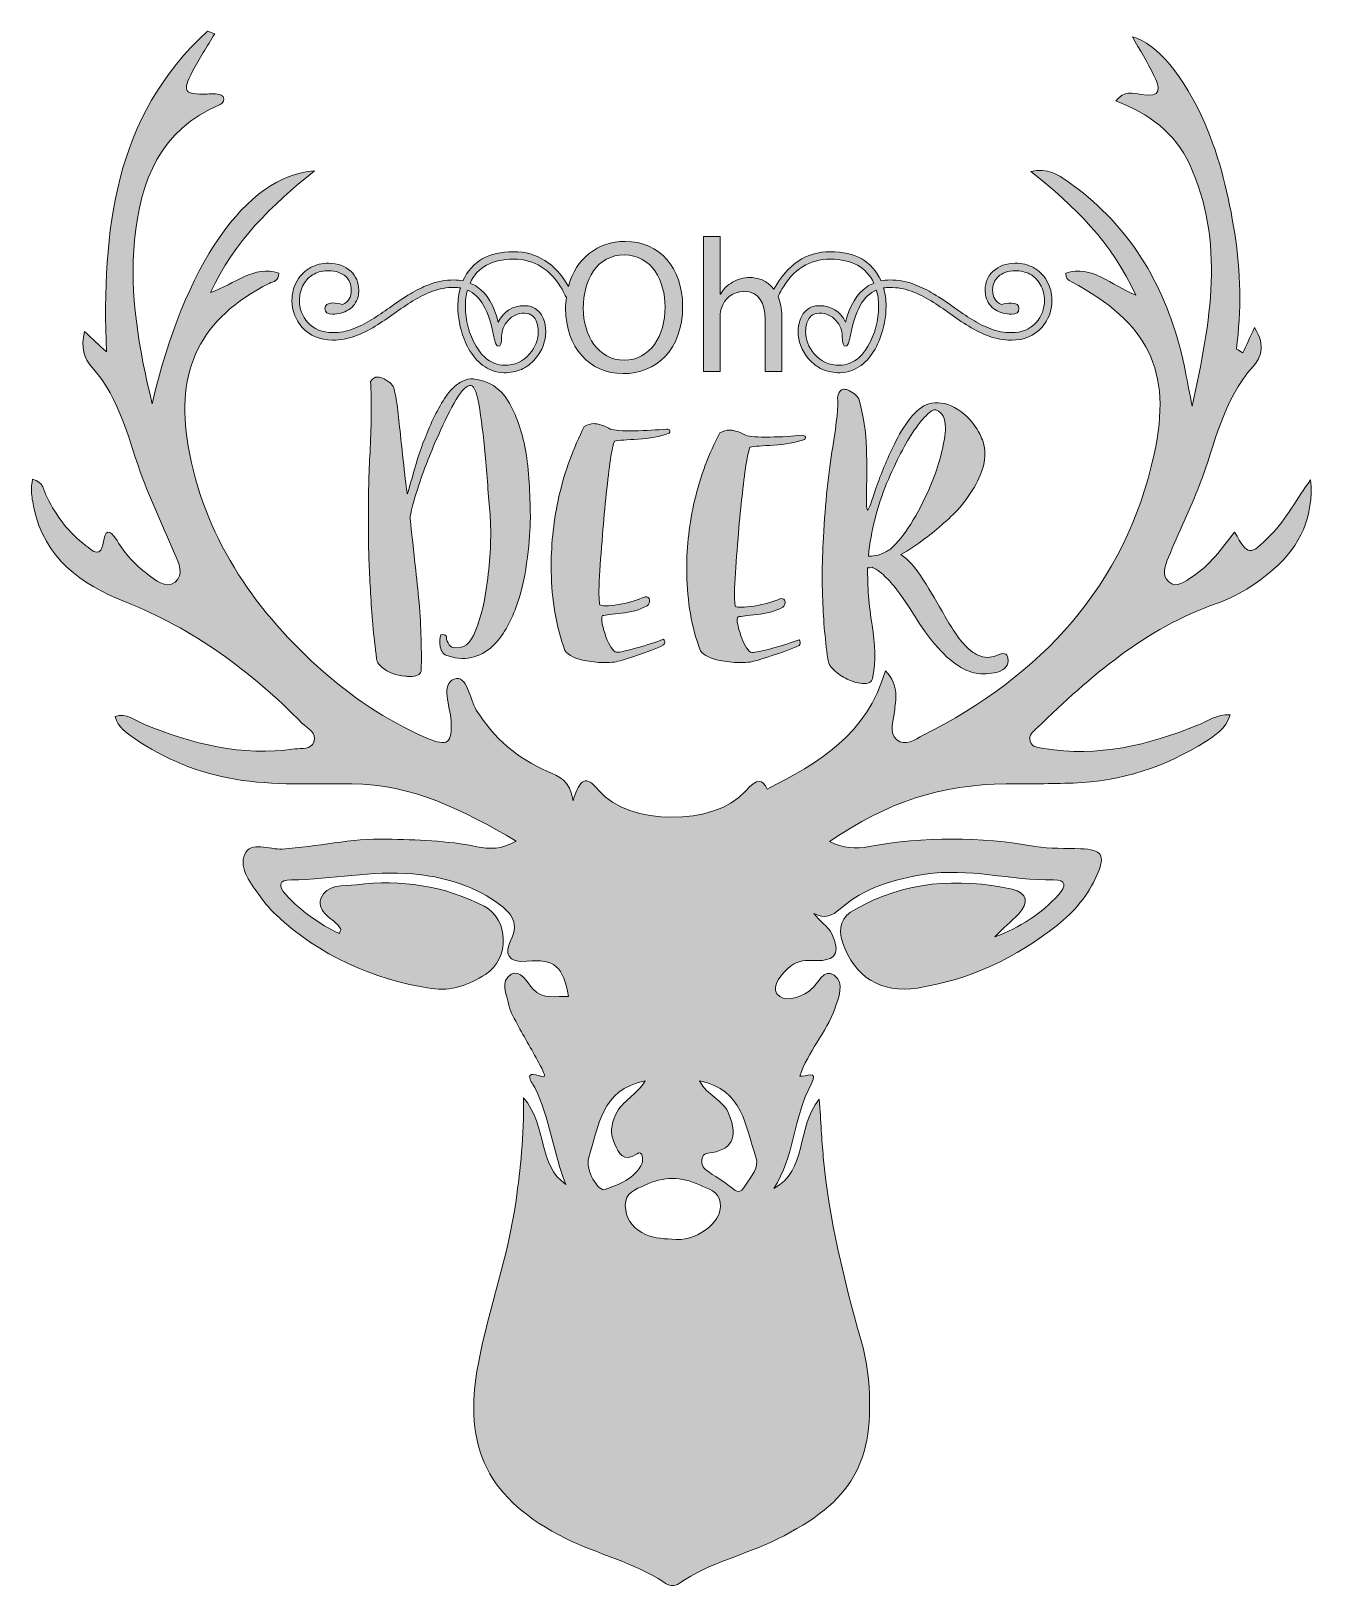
# Model space of a CAD drawing. Header units: inches. Extents: x 0.64 to 5.37, y -5.86 to -0.14.
import ezdxf

# ---------------------------------------------------------------- set-up
doc = ezdxf.new("R2010")
doc.units = ezdxf.units.IN
doc.header["$MEASUREMENT"] = 0
doc.layers.add('Layer 1', color=7, linetype='Continuous')

# ---------------------------------------------------------------- blocks, each defined once
blk = doc.blocks.new('block 2')
at = {"layer": 'Layer 1', "lineweight": 0}
for points, knots in [([(4.3821, -1.0591), (4.3699, -1.0376), (4.3537, -1.0215), (4.3334, -1.0107), (4.3132, -1.0001), (4.2909, -0.9947), (4.2664, -0.9947), (4.233, -0.9947), (4.2058, -1.0045), (4.1849, -1.0241), (4.1653, -1.0424), (4.1556, -1.0654), (4.1556, -1.0928), (4.1556, -1.1024), (4.1564, -1.1105), (4.1581, -1.1172), (4.1639, -1.1393), (4.1756, -1.1557), (4.1934, -1.1663), (4.2111, -1.1769), (4.2307, -1.1822), (4.252, -1.1822), (4.2707, -1.1822), (4.2801, -1.1754), (4.2801, -1.1616), (4.2801, -1.1479), (4.2708, -1.141), (4.2521, -1.141), (4.2391, -1.141), (4.2268, -1.143), (4.2154, -1.147), (4.1938, -1.1374), (4.1831, -1.1194), (4.1831, -1.0928), (4.1831, -1.073), (4.1899, -1.0568), (4.2034, -1.0442), (4.2194, -1.0295), (4.2405, -1.0222), (4.2664, -1.0222), (4.2859, -1.0222), (4.3036, -1.0263), (4.3197, -1.0345), (4.3357, -1.0427), (4.3487, -1.0554), (4.3586, -1.0726), (4.3689, -1.0906), (4.374, -1.1099), (4.374, -1.1307), (4.374, -1.1624), (4.3637, -1.1897), (4.3431, -1.2126), (4.3206, -1.2376), (4.2902, -1.2501), (4.252, -1.2501), (4.2256, -1.2501), (4.2005, -1.2455), (4.1766, -1.2363), (4.1526, -1.2271), (4.1296, -1.2156), (4.1074, -1.2018), (4.0853, -1.1879), (4.0637, -1.1735), (4.0427, -1.1586), (4.0156, -1.1391), (3.9899, -1.122), (3.9654, -1.1071), (3.9439, -1.0939), (3.9215, -1.0828), (3.8982, -1.0738), (3.868, -1.0621), (3.8367, -1.0563), (3.8043, -1.0563), (3.7932, -1.0563), (3.7825, -1.0573), (3.7722, -1.0594), (3.7398, -0.988), (3.6776, -0.9523), (3.5858, -0.9522), (3.4968, -0.9522), (3.4277, -0.9984), (3.3783, -1.0905), (3.353, -1.0573), (3.3161, -1.047), (3.2888, -1.047), (3.2657, -1.047), (3.2441, -1.054), (3.2259, -1.0645), (3.207, -1.075), (3.1916, -1.0904), (3.1818, -1.1079), (3.1818, -1.1079), (3.1804, -1.1079), (3.1804, -1.1079), (3.1804, -1.1079), (3.1804, -0.8967), (3.1804, -0.8967), (3.1804, -0.8967), (3.1189, -0.8967), (3.1189, -0.8967), (3.1189, -0.8967), (3.1189, -1.3931), (3.1189, -1.3931), (3.1189, -1.3931), (3.1804, -1.3931), (3.1804, -1.3931), (3.1804, -1.3931), (3.1804, -1.189), (3.1804, -1.189), (3.1804, -1.1771), (3.1811, -1.168), (3.1846, -1.1596), (3.1958, -1.126), (3.2273, -1.0981), (3.2671, -1.0981), (3.3252, -1.0981), (3.3454, -1.1442), (3.3454, -1.1988), (3.3454, -1.1988), (3.3454, -1.3931), (3.3454, -1.3931), (3.3454, -1.3931), (3.407, -1.3931), (3.407, -1.3931), (3.407, -1.3931), (3.407, -1.1918), (3.407, -1.1918), (3.407, -1.161), (3.4018, -1.1365), (3.3936, -1.117), (3.3979, -1.108), (3.4023, -1.0992), (3.4071, -1.0907), (3.4495, -1.0167), (3.5091, -0.9797), (3.5858, -0.9797), (3.6651, -0.9798), (3.7184, -1.0092), (3.7459, -1.068), (3.7361, -1.0722), (3.7271, -1.077), (3.719, -1.0823), (3.6832, -1.1065), (3.6576, -1.1495), (3.6419, -1.2111), (3.622, -1.171), (3.5898, -1.151), (3.5451, -1.1509), (3.5275, -1.1509), (3.513, -1.1555), (3.5015, -1.1645), (3.4898, -1.1736), (3.4812, -1.1853), (3.4756, -1.1997), (3.47, -1.2141), (3.4672, -1.2293), (3.4672, -1.2454), (3.4672, -1.282), (3.4801, -1.3157), (3.5058, -1.3465), (3.5203, -1.3639), (3.5374, -1.3767), (3.5571, -1.3852), (3.5769, -1.3935), (3.5979, -1.3978), (3.6203, -1.3978), (3.6355, -1.3978), (3.6503, -1.3949), (3.6647, -1.3892), (3.6893, -1.3795), (3.7101, -1.3642), (3.7273, -1.3434), (3.7443, -1.3227), (3.7579, -1.2993), (3.7678, -1.2733), (3.7831, -1.2334), (3.7908, -1.1932), (3.7908, -1.1525), (3.7908, -1.1288), (3.7877, -1.1066), (3.7816, -1.0858), (3.7889, -1.0844), (3.7964, -1.0838), (3.8043, -1.0838), (3.8323, -1.0838), (3.8588, -1.0884), (3.8838, -1.0977), (3.9088, -1.107), (3.933, -1.1189), (3.9563, -1.1334), (3.9796, -1.1479), (4.0026, -1.1634), (4.0254, -1.1798), (4.0482, -1.1962), (4.0715, -1.2119), (4.0954, -1.2267), (4.1193, -1.2415), (4.144, -1.2536), (4.1697, -1.2632), (4.1953, -1.2728), (4.2228, -1.2775), (4.252, -1.2776), (4.2986, -1.2776), (4.3358, -1.262), (4.3637, -1.231), (4.3887, -1.2029), (4.4013, -1.1699), (4.4015, -1.1319), (4.4015, -1.1059), (4.3951, -1.0817), (4.3821, -1.0591)], [0, 0, 0, 0, 1, 1, 1, 2, 2, 2, 3, 3, 3, 4, 4, 4, 5, 5, 5, 6, 6, 6, 7, 7, 7, 8, 8, 8, 9, 9, 9, 10, 10, 10, 11, 11, 11, 12, 12, 12, 13, 13, 13, 14, 14, 14, 15, 15, 15, 16, 16, 16, 17, 17, 17, 18, 18, 18, 19, 19, 19, 20, 20, 20, 21, 21, 21, 22, 22, 22, 23, 23, 23, 24, 24, 24, 25, 25, 25, 26, 26, 26, 27, 27, 27, 28, 28, 28, 29, 29, 29, 30, 30, 30, 31, 31, 31, 32, 32, 32, 33, 33, 33, 34, 34, 34, 35, 35, 35, 36, 36, 36, 37, 37, 37, 38, 38, 38, 39, 39, 39, 40, 40, 40, 41, 41, 41, 42, 42, 42, 43, 43, 43, 44, 44, 44, 45, 45, 45, 46, 46, 46, 47, 47, 47, 48, 48, 48, 49, 49, 49, 50, 50, 50, 51, 51, 51, 52, 52, 52, 53, 53, 53, 54, 54, 54, 55, 55, 55, 56, 56, 56, 57, 57, 57, 58, 58, 58, 59, 59, 59, 60, 60, 60, 61, 61, 61, 62, 62, 62, 63, 63, 63, 64, 64, 64, 65, 65, 65, 66, 66, 66, 67, 67, 67, 68, 68, 68, 69, 69, 69, 70, 70, 70, 70]), ([(3.7237, -1.3002), (3.7053, -1.3317), (3.6824, -1.3529), (3.6549, -1.3637), (3.6437, -1.3681), (3.6321, -1.3703), (3.6203, -1.3703), (3.5817, -1.3703), (3.5505, -1.3562), (3.5267, -1.3282), (3.5053, -1.3031), (3.4946, -1.2756), (3.4946, -1.2454), (3.4947, -1.2347), (3.4963, -1.2242), (3.4996, -1.2139), (3.5028, -1.2036), (3.5081, -1.1951), (3.5156, -1.1884), (3.523, -1.1818), (3.5329, -1.1784), (3.5451, -1.1784), (3.5701, -1.1784), (3.5905, -1.1875), (3.6062, -1.2055), (3.622, -1.2236), (3.6298, -1.2429), (3.6298, -1.2635), (3.6298, -1.2881), (3.6335, -1.3004), (3.641, -1.3004), (3.6486, -1.3004), (3.6545, -1.2888), (3.6587, -1.2655), (3.6762, -1.1686), (3.7084, -1.1114), (3.7556, -1.0941), (3.7607, -1.1122), (3.7633, -1.1317), (3.7633, -1.1525), (3.7633, -1.2059), (3.75, -1.2552), (3.7237, -1.3002)], [0, 0, 0, 0, 1, 1, 1, 2, 2, 2, 3, 3, 3, 4, 4, 4, 5, 5, 5, 6, 6, 6, 7, 7, 7, 8, 8, 8, 9, 9, 9, 10, 10, 10, 11, 11, 11, 12, 12, 12, 13, 13, 13, 14, 14, 14, 14])]:
    blk.add_open_spline(points, degree=3, knots=knots, dxfattribs=at)
blk = doc.blocks.new('block 3')
at = {"layer": 'Layer 1', "lineweight": 0}
for points, knots in [([(2.8302, -0.9142), (2.729, -0.9142), (2.6491, -0.9776), (2.6217, -1.0802), (2.5727, -0.9949), (2.5054, -0.9521), (2.4197, -0.9522), (2.3279, -0.9522), (2.2658, -0.988), (2.2334, -1.0594), (2.2231, -1.0573), (2.2124, -1.0562), (2.2013, -1.0562), (2.1689, -1.0563), (2.1376, -1.0621), (2.1074, -1.0737), (2.0841, -1.0827), (2.0617, -1.0938), (2.0401, -1.107), (2.0157, -1.1219), (1.99, -1.1391), (1.9628, -1.1586), (1.9419, -1.1735), (1.9203, -1.1878), (1.8982, -1.2017), (1.876, -1.2156), (1.853, -1.2271), (1.829, -1.2362), (1.8051, -1.2454), (1.7799, -1.25), (1.7536, -1.25), (1.7154, -1.25), (1.6851, -1.2376), (1.6625, -1.2126), (1.6419, -1.1897), (1.6316, -1.1624), (1.6316, -1.1307), (1.6315, -1.1099), (1.6367, -1.0905), (1.647, -1.0726), (1.6569, -1.0554), (1.6699, -1.0427), (1.6859, -1.0345), (1.7019, -1.0262), (1.7197, -1.0221), (1.7392, -1.0221), (1.7651, -1.0221), (1.7861, -1.0294), (1.8021, -1.0441), (1.8157, -1.0567), (1.8225, -1.0729), (1.8225, -1.0928), (1.8225, -1.1193), (1.8118, -1.1374), (1.7902, -1.1469), (1.7787, -1.1429), (1.7665, -1.1409), (1.7535, -1.1409), (1.7348, -1.141), (1.7255, -1.1478), (1.7255, -1.1616), (1.7255, -1.1753), (1.7348, -1.1822), (1.7536, -1.1822), (1.7749, -1.1822), (1.7945, -1.1768), (1.8122, -1.1662), (1.83, -1.1556), (1.8417, -1.1393), (1.8474, -1.1171), (1.8492, -1.1104), (1.85, -1.1023), (1.85, -1.0928), (1.85, -1.0653), (1.8402, -1.0424), (1.8208, -1.0241), (1.7998, -1.0044), (1.7725, -0.9946), (1.7392, -0.9946), (1.7147, -0.9946), (1.6924, -1), (1.6721, -1.0107), (1.6519, -1.0214), (1.6357, -1.0375), (1.6235, -1.0591), (1.6105, -1.0816), (1.604, -1.1059), (1.6041, -1.1318), (1.6043, -1.1698), (1.6169, -1.2029), (1.6419, -1.2309), (1.6698, -1.262), (1.707, -1.2775), (1.7536, -1.2775), (1.7828, -1.2775), (1.8103, -1.2727), (1.8359, -1.2631), (1.8616, -1.2536), (1.8864, -1.2414), (1.9102, -1.2266), (1.9341, -1.2118), (1.9574, -1.1962), (1.9802, -1.1798), (2.003, -1.1633), (2.026, -1.1479), (2.0493, -1.1333), (2.0726, -1.1188), (2.0967, -1.1069), (2.1217, -1.0977), (2.1467, -1.0884), (2.1733, -1.0837), (2.2013, -1.0837), (2.2091, -1.0837), (2.2167, -1.0844), (2.2239, -1.0857), (2.2178, -1.1065), (2.2148, -1.1288), (2.2148, -1.1524), (2.2148, -1.1931), (2.2225, -1.2334), (2.2378, -1.2733), (2.2477, -1.2992), (2.2612, -1.3226), (2.2783, -1.3434), (2.2954, -1.3642), (2.3163, -1.3794), (2.3409, -1.3892), (2.3552, -1.3949), (2.37, -1.3977), (2.3853, -1.3977), (2.4076, -1.3977), (2.4287, -1.3935), (2.4484, -1.3851), (2.4682, -1.3767), (2.4853, -1.3638), (2.4998, -1.3464), (2.5256, -1.3157), (2.5384, -1.282), (2.5384, -1.2453), (2.5384, -1.2293), (2.5356, -1.2141), (2.53, -1.1997), (2.5243, -1.1853), (2.5157, -1.1735), (2.5042, -1.1645), (2.4926, -1.1554), (2.478, -1.1509), (2.4605, -1.1509), (2.4158, -1.1509), (2.3836, -1.171), (2.3637, -1.211), (2.3481, -1.1494), (2.3224, -1.1065), (2.2866, -1.0822), (2.2784, -1.0769), (2.2695, -1.0721), (2.2597, -1.0679), (2.2872, -1.0091), (2.3405, -0.9797), (2.4197, -0.9797), (2.4965, -0.9796), (2.556, -1.0166), (2.5985, -1.0907), (2.604, -1.1005), (2.6091, -1.1107), (2.614, -1.1213), (2.6124, -1.1343), (2.6113, -1.1477), (2.6113, -1.1617), (2.6113, -1.3043), (2.6987, -1.4008), (2.8232, -1.4008), (2.9435, -1.4008), (3.0421, -1.3148), (3.0421, -1.1526), (3.0421, -1.0128), (2.9588, -0.9142), (2.8302, -0.9142)], [0, 0, 0, 0, 1, 1, 1, 2, 2, 2, 3, 3, 3, 4, 4, 4, 5, 5, 5, 6, 6, 6, 7, 7, 7, 8, 8, 8, 9, 9, 9, 10, 10, 10, 11, 11, 11, 12, 12, 12, 13, 13, 13, 14, 14, 14, 15, 15, 15, 16, 16, 16, 17, 17, 17, 18, 18, 18, 19, 19, 19, 20, 20, 20, 21, 21, 21, 22, 22, 22, 23, 23, 23, 24, 24, 24, 25, 25, 25, 26, 26, 26, 27, 27, 27, 28, 28, 28, 29, 29, 29, 30, 30, 30, 31, 31, 31, 32, 32, 32, 33, 33, 33, 34, 34, 34, 35, 35, 35, 36, 36, 36, 37, 37, 37, 38, 38, 38, 39, 39, 39, 40, 40, 40, 41, 41, 41, 42, 42, 42, 43, 43, 43, 44, 44, 44, 45, 45, 45, 46, 46, 46, 47, 47, 47, 48, 48, 48, 49, 49, 49, 50, 50, 50, 51, 51, 51, 52, 52, 52, 53, 53, 53, 54, 54, 54, 55, 55, 55, 56, 56, 56, 57, 57, 57, 58, 58, 58, 59, 59, 59, 59]), ([(2.8267, -1.3512), (2.7309, -1.3512), (2.6764, -1.261), (2.6764, -1.1603), (2.6764, -1.0568), (2.7267, -0.9638), (2.8274, -0.9638), (2.9288, -0.9638), (2.9777, -1.0617), (2.9777, -1.1554), (2.9777, -1.2624), (2.9232, -1.3512), (2.8267, -1.3512)], [0, 0, 0, 0, 1, 1, 1, 2, 2, 2, 3, 3, 3, 4, 4, 4, 4]), ([(2.3469, -1.2655), (2.3511, -1.2888), (2.357, -1.3004), (2.3646, -1.3004), (2.3721, -1.3004), (2.3758, -1.2881), (2.3758, -1.2634), (2.3758, -1.2428), (2.3836, -1.2235), (2.3994, -1.2054), (2.4151, -1.1874), (2.4355, -1.1784), (2.4605, -1.1784), (2.4727, -1.1784), (2.4825, -1.1817), (2.49, -1.1884), (2.4974, -1.1951), (2.5028, -1.2036), (2.506, -1.2138), (2.5093, -1.2242), (2.5109, -1.2346), (2.5109, -1.2453), (2.5109, -1.2755), (2.5003, -1.3031), (2.4789, -1.3281), (2.455, -1.3562), (2.4238, -1.3702), (2.3853, -1.3703), (2.3735, -1.3703), (2.3619, -1.3681), (2.3506, -1.3637), (2.3232, -1.3528), (2.3002, -1.3316), (2.2819, -1.3001), (2.2555, -1.2551), (2.2423, -1.2059), (2.2423, -1.1524), (2.2423, -1.1316), (2.2448, -1.1122), (2.25, -1.094), (2.2972, -1.1113), (2.3294, -1.1685), (2.3469, -1.2655)], [0, 0, 0, 0, 1, 1, 1, 2, 2, 2, 3, 3, 3, 4, 4, 4, 5, 5, 5, 6, 6, 6, 7, 7, 7, 8, 8, 8, 9, 9, 9, 10, 10, 10, 11, 11, 11, 12, 12, 12, 13, 13, 13, 14, 14, 14, 14])]:
    blk.add_open_spline(points, degree=3, knots=knots, dxfattribs=at)
blk = doc.blocks.new('block 4')
at = {"layer": 'Layer 1', "lineweight": 0}
for points, knots in [([(4.2068, -2.434), (4.1821, -2.4458), (4.1598, -2.4481), (4.1397, -2.4408), (4.1186, -2.4335), (4.099, -2.4198), (4.0807, -2.3997), (4.0661, -2.3842), (4.052, -2.3654), (4.0382, -2.3435), (4.0236, -2.3216), (4.0099, -2.2988), (3.9972, -2.275), (3.9716, -2.2303), (3.9451, -2.1864), (3.9177, -2.1435), (3.8957, -2.1097), (3.8715, -2.0841), (3.845, -2.0667), (3.8743, -2.0503), (3.904, -2.0306), (3.9341, -2.0078), (3.9579, -1.9904), (3.9811, -1.9713), (4.004, -1.9502), (4.0278, -1.9302), (4.0492, -1.9087), (4.0684, -1.8858), (4.0921, -1.8575), (4.1118, -1.8278), (4.1273, -1.7967), (4.1428, -1.7666), (4.152, -1.736), (4.1548, -1.7049), (4.1548, -1.7049), (4.1548, -1.6953), (4.1548, -1.6953), (4.1548, -1.6807), (4.1524, -1.6661), (4.1479, -1.6515), (4.1415, -1.6332), (4.1328, -1.6159), (4.1218, -1.5994), (4.1017, -1.5684), (4.0753, -1.5437), (4.0424, -1.5254), (4.0095, -1.5081), (3.978, -1.5035), (3.9478, -1.5117), (3.9231, -1.5199), (3.9003, -1.5382), (3.8793, -1.5665), (3.8573, -1.5949), (3.8377, -1.6268), (3.8204, -1.6624), (3.7939, -1.7164), (3.7719, -1.7689), (3.7546, -1.82), (3.7382, -1.8712), (3.7276, -1.8991), (3.7231, -1.9036), (3.7203, -1.9009), (3.719, -1.8927), (3.719, -1.879), (3.718, -1.8662), (3.718, -1.8488), (3.719, -1.8269), (3.7199, -1.7867), (3.7199, -1.7365), (3.719, -1.6762), (3.7171, -1.6159), (3.7075, -1.5551), (3.6902, -1.4939), (3.6829, -1.4802), (3.6692, -1.4692), (3.6491, -1.461), (3.6436, -1.4592), (3.639, -1.4583), (3.6354, -1.4583), (3.6235, -1.4583), (3.6157, -1.4688), (3.6121, -1.4898), (3.6157, -1.5172), (3.6098, -1.5775), (3.5943, -1.6707), (3.5787, -1.7639), (3.5673, -1.8749), (3.56, -2.0037), (3.5573, -2.0512), (3.5559, -2.1001), (3.5559, -2.1503), (3.5559, -2.1731), (3.5563, -2.1964), (3.5573, -2.2202), (3.5591, -2.296), (3.5655, -2.3728), (3.5765, -2.4504), (3.5774, -2.465), (3.5851, -2.4787), (3.5997, -2.4915), (3.6134, -2.5052), (3.6294, -2.5162), (3.6477, -2.5244), (3.6696, -2.5354), (3.6906, -2.5408), (3.7107, -2.5408), (3.7308, -2.5408), (3.7413, -2.5322), (3.7423, -2.5148), (3.7523, -2.46), (3.7514, -2.397), (3.7395, -2.3257), (3.7276, -2.2535), (3.7221, -2.1832), (3.7231, -2.1147), (3.7276, -2.1156), (3.7331, -2.1151), (3.7395, -2.1133), (3.7514, -2.1188), (3.7628, -2.1261), (3.7738, -2.1352), (3.7893, -2.1489), (3.8048, -2.1649), (3.8204, -2.1832), (3.8478, -2.2188), (3.8752, -2.2586), (3.9026, -2.3024), (3.93, -2.3472), (3.9601, -2.3869), (3.9931, -2.4216), (4.0195, -2.4509), (4.0487, -2.4733), (4.0807, -2.4888), (4.1017, -2.4997), (4.1246, -2.5052), (4.1493, -2.5052), (4.162, -2.5052), (4.1753, -2.5038), (4.189, -2.5011), (4.2219, -2.4956), (4.2388, -2.481), (4.2397, -2.4573), (4.2397, -2.4573), (4.2397, -2.4559), (4.2397, -2.4559), (4.2397, -2.4331), (4.2287, -2.4257), (4.2068, -2.434)], [0, 0, 0, 0, 1, 1, 1, 2, 2, 2, 3, 3, 3, 4, 4, 4, 5, 5, 5, 6, 6, 6, 7, 7, 7, 8, 8, 8, 9, 9, 9, 10, 10, 10, 11, 11, 11, 12, 12, 12, 13, 13, 13, 14, 14, 14, 15, 15, 15, 16, 16, 16, 17, 17, 17, 18, 18, 18, 19, 19, 19, 20, 20, 20, 21, 21, 21, 22, 22, 22, 23, 23, 23, 24, 24, 24, 25, 25, 25, 26, 26, 26, 27, 27, 27, 28, 28, 28, 29, 29, 29, 30, 30, 30, 31, 31, 31, 32, 32, 32, 33, 33, 33, 34, 34, 34, 35, 35, 35, 36, 36, 36, 37, 37, 37, 38, 38, 38, 39, 39, 39, 40, 40, 40, 41, 41, 41, 42, 42, 42, 43, 43, 43, 44, 44, 44, 45, 45, 45, 46, 46, 46, 47, 47, 47, 48, 48, 48, 49, 49, 49, 49]), ([(3.8067, -2.0461), (3.7993, -2.0526), (3.7875, -2.059), (3.771, -2.0653), (3.7592, -2.0699), (3.7478, -2.0722), (3.7368, -2.0722), (3.7368, -2.0722), (3.7258, -2.0722), (3.7258, -2.0722), (3.7358, -1.9772), (3.7582, -1.8881), (3.793, -1.805), (3.8277, -1.7228), (3.8615, -1.6574), (3.8944, -1.609), (3.9126, -1.5834), (3.9291, -1.5638), (3.9437, -1.5501), (3.9555, -1.5391), (3.9651, -1.5336), (3.9725, -1.5336), (3.9734, -1.5336), (3.9747, -1.5341), (3.9766, -1.535), (3.9976, -1.5432), (4.0086, -1.5652), (4.0095, -1.6008), (4.0095, -1.6127), (4.0081, -1.6259), (4.0054, -1.6405), (3.9962, -1.6999), (3.977, -1.7625), (3.9478, -1.8283), (3.9286, -1.8721), (3.9067, -1.9141), (3.882, -1.9543), (3.8573, -1.9936), (3.8322, -2.0242), (3.8067, -2.0461)], [0, 0, 0, 0, 1, 1, 1, 2, 2, 2, 3, 3, 3, 4, 4, 4, 5, 5, 5, 6, 6, 6, 7, 7, 7, 8, 8, 8, 9, 9, 9, 10, 10, 10, 11, 11, 11, 12, 12, 12, 13, 13, 13, 13])]:
    blk.add_open_spline(points, degree=3, knots=knots, dxfattribs=at)

msp = doc.modelspace()

# ---------------------------------------------------------------- hatches: boundary and pattern name
at = {"layer": 'Layer 1', "true_color": 0x24582b}
h = msp.add_hatch(color=109, dxfattribs=at)
h.dxf.hatch_style = 2
edge = h.paths.add_edge_path()
edge.add_spline(control_points=[(5.3534, -1.7918), (5.3016, -1.8589), (5.2658, -1.9355), (5.2059, -1.9953), (5.1284, -2.0728), (5.1249, -2.0731), (5.0736, -1.9836), (5.0258, -2.0439), (4.9828, -2.1074), (4.9179, -2.1481), (4.8922, -2.1642), (4.8614, -2.1936), (4.831, -2.1668), (4.8033, -2.1423), (4.8179, -2.1057), (4.8302, -2.0763), (4.8675, -1.9872), (4.9098, -1.9001), (4.9446, -1.81), (5.0022, -1.661), (5.0296, -1.4994), (5.1417, -1.3741), (5.1679, -1.3447), (5.1911, -1.3021), (5.1474, -1.2317), (5.1293, -1.2703), (5.1167, -1.2972), (5.1041, -1.3241), (5.0962, -1.3195), (5.0883, -1.315), (5.0804, -1.3104), (5.0986, -1.1679), (5.0966, -1.0261), (5.0741, -0.8852), (5.0519, -0.746), (5.0202, -0.6093), (4.9636, -0.4794), (4.8885, -0.3075), (4.7878, -0.1849), (4.6973, -0.1617), (4.7248, -0.2103), (4.7521, -0.2547), (4.7755, -0.301), (4.7999, -0.349), (4.8074, -0.3882), (4.7284, -0.374), (4.7006, -0.369), (4.6662, -0.359), (4.6371, -0.3975), (4.7584, -0.4442), (4.8552, -0.5157), (4.9074, -0.629), (5.0399, -0.9165), (4.9856, -1.207), (4.9177, -1.5209), (4.8982, -1.4274), (4.8877, -1.3576), (4.8688, -1.2903), (4.8002, -1.0457), (4.6709, -0.8413), (4.4598, -0.6944), (4.4243, -0.6697), (4.3865, -0.6423), (4.3235, -0.6567), (4.486, -0.7859), (4.6221, -0.9188), (4.7097, -1.1121), (4.6165, -1.0741), (4.5493, -0.9992), (4.4521, -1.0318), (4.4521, -1.0524), (4.4623, -1.0575), (4.4728, -1.0631), (4.7552, -1.2125), (4.8456, -1.3886), (4.7777, -1.6969), (4.6703, -2.1839), (4.3625, -2.5117), (3.9272, -2.7315), (3.8976, -2.7464), (3.8611, -2.7744), (3.8297, -2.7473), (3.8004, -2.7221), (3.8185, -2.6809), (3.8216, -2.6468), (3.8258, -2.6002), (3.8423, -2.5521), (3.7882, -2.4937), (3.7216, -2.7291), (3.5397, -2.8349), (3.353, -2.9296), (3.337, -2.8951), (3.3176, -2.8849), (3.2717, -2.9381), (3.1609, -3.0664), (2.8418, -3.0642), (2.7339, -2.9347), (2.6848, -2.8757), (2.6643, -2.8913), (2.6386, -2.9724), (2.6279, -2.8961), (2.5856, -2.882), (2.5446, -2.8643), (2.4338, -2.8167), (2.3476, -2.7415), (2.2827, -2.6386), (2.2567, -2.5974), (2.2496, -2.5073), (2.2015, -2.5247), (2.1502, -2.5432), (2.1866, -2.6242), (2.1899, -2.678), (2.1951, -2.7609), (2.1776, -2.7747), (2.1004, -2.7415), (1.9509, -2.6773), (1.8175, -2.5872), (1.6978, -2.4778), (1.4562, -2.257), (1.28, -1.9972), (1.2222, -1.6676), (1.1729, -1.3872), (1.2671, -1.1962), (1.5207, -1.0687), (1.5353, -1.0613), (1.5569, -1.0609), (1.5552, -1.0307), (1.4634, -1.0008), (1.3958, -1.0707), (1.3039, -1.1028), (1.3928, -0.9124), (1.5284, -0.7821), (1.6865, -0.6549), (1.4348, -0.6712), (1.2058, -1.0055), (1.0897, -1.5117), (1.0396, -1.3051), (1.0061, -1.1096), (1.0248, -0.9097), (1.0452, -0.692), (1.1194, -0.504), (1.3399, -0.4104), (1.3516, -0.4054), (1.3559, -0.3946), (1.351, -0.3815), (1.3331, -0.3671), (1.312, -0.3717), (1.292, -0.3723), (1.2067, -0.3745), (1.1991, -0.3646), (1.2382, -0.288), (1.2624, -0.2409), (1.2923, -0.1967), (1.3197, -0.1511), (1.311, -0.1476), (1.3023, -0.1442), (1.2936, -0.1407), (0.948, -0.456), (0.9054, -0.8738), (0.921, -1.3207), (0.8927, -1.2944), (0.8707, -1.2739), (0.8407, -1.246), (0.8254, -1.303), (0.8396, -1.3465), (0.8675, -1.3773), (0.9743, -1.4952), (1.0024, -1.6469), (1.0554, -1.7884), (1.0904, -1.8815), (1.134, -1.9712), (1.1722, -2.0631), (1.1866, -2.0977), (1.2099, -2.1415), (1.1737, -2.1682), (1.1385, -2.1941), (1.1018, -2.1602), (1.072, -2.1381), (1.0271, -2.1047), (0.9898, -2.0635), (0.9603, -2.0153), (0.946, -1.992), (0.9191, -1.9602), (0.9113, -2.0138), (0.901, -2.0855), (0.8716, -2.0534), (0.8445, -2.0327), (0.7829, -1.9859), (0.7373, -1.9257), (0.7027, -1.8562), (0.6908, -1.8325), (0.6899, -1.7977), (0.649, -1.7897), (0.6474, -1.8057), (0.644, -1.8199), (0.6449, -1.8338), (0.6463, -1.8541), (0.65, -1.8744), (0.6541, -1.8944), (0.6923, -2.0798), (0.8295, -2.1771), (0.9879, -2.2393), (1.242, -2.3391), (1.4529, -2.4959), (1.6419, -2.6876), (1.6613, -2.7073), (1.698, -2.7214), (1.6849, -2.7564), (1.6741, -2.7852), (1.64, -2.7782), (1.6147, -2.7818), (1.4197, -2.8099), (1.2372, -2.7634), (1.0588, -2.6901), (1.0265, -2.6768), (0.9961, -2.6485), (0.9532, -2.6619), (0.9637, -2.7045), (0.9954, -2.7226), (1.0233, -2.7419), (1.1357, -2.8197), (1.2594, -2.8702), (1.3945, -2.8931), (1.5371, -2.9172), (1.6809, -2.9089), (1.8242, -2.9099), (2.0467, -2.9115), (2.2344, -3.0063), (2.4292, -3.1207), (2.3756, -3.1525), (2.3301, -3.1508), (2.2846, -3.1413), (2.1749, -3.1185), (2.064, -3.1162), (1.9525, -3.1134), (1.8225, -3.1101), (1.6968, -3.1424), (1.5682, -3.15), (1.5209, -3.1528), (1.4519, -3.1202), (1.4307, -3.1686), (1.4073, -3.2222), (1.4541, -3.2786), (1.4883, -3.3261), (1.5054, -3.3498), (1.5244, -3.3726), (1.5458, -3.3924), (1.7075, -3.5422), (1.8995, -3.6298), (2.1164, -3.663), (2.1893, -3.6741), (2.2566, -3.6497), (2.3166, -3.6111), (2.4059, -3.5536), (2.4037, -3.4078), (2.311, -3.3601), (2.1639, -3.2845), (2.0054, -3.261), (1.8418, -3.2815), (1.7949, -3.2873), (1.7293, -3.2771), (1.7107, -3.3323), (1.693, -3.3846), (1.7586, -3.4052), (1.7833, -3.4426), (1.7852, -3.4454), (1.7811, -3.4521), (1.7787, -3.461), (1.7029, -3.4254), (1.637, -3.378), (1.5812, -3.3167), (1.5535, -3.2863), (1.5532, -3.2635), (1.6019, -3.2633), (1.7512, -3.2627), (1.8986, -3.2276), (2.0488, -3.2415), (2.1588, -3.2517), (2.2623, -3.28), (2.3535, -3.3434), (2.4023, -3.3773), (2.4456, -3.4127), (2.4091, -3.4871), (2.3871, -3.5321), (2.396, -3.5704), (2.4682, -3.5628), (2.5713, -3.5518), (2.604, -3.584), (2.6221, -3.6927), (2.5768, -3.6888), (2.5284, -3.7066), (2.4907, -3.6642), (2.4686, -3.6394), (2.4461, -3.5918), (2.4113, -3.6108), (2.3677, -3.6347), (2.3953, -3.6858), (2.4026, -3.7238), (2.4078, -3.7515), (2.4244, -3.7774), (2.4382, -3.8029), (2.466, -3.8544), (2.4962, -3.9046), (2.5234, -3.9565), (2.5277, -3.9646), (2.5426, -3.9937), (2.5237, -3.987), (2.4468, -3.96), (2.4908, -4.0131), (2.4976, -4.0269), (2.5538, -4.1399), (2.5653, -4.2674), (2.6124, -4.3838), (2.5081, -4.3141), (2.5466, -4.1728), (2.4568, -4.0649), (2.4584, -4.2081), (2.4448, -4.3257), (2.4288, -4.4432), (2.4009, -4.6471), (2.3285, -4.8406), (2.2901, -5.0417), (2.2301, -5.3562), (2.3278, -5.5445), (2.6123, -5.6864), (2.7302, -5.7452), (2.8617, -5.7733), (2.9726, -5.8477), (2.9909, -5.86), (3.011, -5.8646), (3.0301, -5.8512), (3.1397, -5.7742), (3.272, -5.7481), (3.3898, -5.6894), (3.6671, -5.5512), (3.7513, -5.4082), (3.7261, -5.1003), (3.722, -5.0511), (3.7111, -5.0018), (3.6977, -4.9541), (3.636, -4.7339), (3.5811, -4.5124), (3.5599, -4.284), (3.5539, -4.219), (3.5508, -4.1538), (3.545, -4.0699), (3.4582, -4.1797), (3.5025, -4.3325), (3.3774, -4.3989), (3.4536, -4.2818), (3.4498, -4.1367), (3.5151, -4.0153), (3.5455, -3.9587), (3.4934, -3.9892), (3.4733, -3.9856), (3.5023, -3.8954), (3.5716, -3.8258), (3.602, -3.7376), (3.6154, -3.6986), (3.6398, -3.6418), (3.6, -3.614), (3.5595, -3.5857), (3.5421, -3.6463), (3.5139, -3.667), (3.5116, -3.6687), (3.5099, -3.6713), (3.5075, -3.6729), (3.4688, -3.6992), (3.4136, -3.7156), (3.3891, -3.6821), (3.3674, -3.6526), (3.4076, -3.6082), (3.4395, -3.5814), (3.4658, -3.5592), (3.4983, -3.5585), (3.5313, -3.5599), (3.6053, -3.5632), (3.6238, -3.5307), (3.591, -3.462), (3.5765, -3.4317), (3.5468, -3.4175), (3.5254, -3.3865), (3.5646, -3.4084), (3.5927, -3.3958), (3.6218, -3.3701), (3.7107, -3.2914), (3.8197, -3.2611), (3.9344, -3.2429), (4.0936, -3.2177), (4.2489, -3.2661), (4.4068, -3.2635), (4.4567, -3.2627), (4.4532, -3.2872), (4.4266, -3.317), (4.3616, -3.3894), (4.2821, -3.4396), (4.1916, -3.4729), (4.2189, -3.4419), (4.2516, -3.4176), (4.2789, -3.3883), (4.3161, -3.3485), (4.312, -3.3105), (4.2549, -3.2981), (4.0539, -3.2542), (3.8591, -3.2686), (3.6765, -3.3718), (3.6269, -3.3999), (3.6118, -3.4367), (3.6319, -3.4962), (3.6734, -3.6185), (3.7708, -3.6823), (3.906, -3.6613), (4.0986, -3.6312), (4.2693, -3.5505), (4.4213, -3.43), (4.484, -3.3804), (4.5349, -3.3195), (4.5671, -3.2455), (4.5994, -3.1715), (4.586, -3.152), (4.5061, -3.1489), (4.4506, -3.1468), (4.3942, -3.1493), (4.3398, -3.1401), (4.1356, -3.1054), (3.9319, -3.1027), (3.7282, -3.1409), (3.6792, -3.15), (3.6334, -3.1475), (3.5822, -3.1228), (3.7962, -2.9759), (3.9959, -2.9121), (4.2332, -2.9104), (4.3152, -2.9098), (4.3973, -2.9099), (4.4793, -2.9073), (4.6563, -2.9019), (4.8185, -2.8473), (4.9678, -2.7538), (5.0036, -2.7313), (5.0407, -2.7078), (5.0575, -2.6566), (5.007, -2.6531), (4.9736, -2.6801), (4.9374, -2.6947), (4.7555, -2.7682), (4.5697, -2.8126), (4.372, -2.78), (4.352, -2.7767), (4.3282, -2.7775), (4.321, -2.7536), (4.3138, -2.73), (4.3337, -2.7167), (4.3482, -2.7027), (4.5428, -2.5145), (4.7451, -2.3381), (5.0071, -2.2464), (5.0848, -2.2192), (5.1556, -2.1749), (5.2174, -2.1206), (5.3159, -2.0342), (5.3655, -1.9253), (5.3534, -1.7918)], knot_values=[0, 0, 0, 0, 1, 1, 1, 2, 2, 2, 3, 3, 3, 4, 4, 4, 5, 5, 5, 6, 6, 6, 7, 7, 7, 8, 8, 8, 9, 9, 9, 10, 10, 10, 11, 11, 11, 12, 12, 12, 13, 13, 13, 14, 14, 14, 15, 15, 15, 16, 16, 16, 17, 17, 17, 18, 18, 18, 19, 19, 19, 20, 20, 20, 21, 21, 21, 22, 22, 22, 23, 23, 23, 24, 24, 24, 25, 25, 25, 26, 26, 26, 27, 27, 27, 28, 28, 28, 29, 29, 29, 30, 30, 30, 31, 31, 31, 32, 32, 32, 33, 33, 33, 34, 34, 34, 35, 35, 35, 36, 36, 36, 37, 37, 37, 38, 38, 38, 39, 39, 39, 40, 40, 40, 41, 41, 41, 42, 42, 42, 43, 43, 43, 44, 44, 44, 45, 45, 45, 46, 46, 46, 47, 47, 47, 48, 48, 48, 49, 49, 49, 50, 50, 50, 51, 51, 51, 52, 52, 52, 53, 53, 53, 54, 54, 54, 55, 55, 55, 56, 56, 56, 57, 57, 57, 58, 58, 58, 59, 59, 59, 60, 60, 60, 61, 61, 61, 62, 62, 62, 63, 63, 63, 64, 64, 64, 65, 65, 65, 66, 66, 66, 67, 67, 67, 68, 68, 68, 69, 69, 69, 70, 70, 70, 71, 71, 71, 72, 72, 72, 73, 73, 73, 74, 74, 74, 75, 75, 75, 76, 76, 76, 77, 77, 77, 78, 78, 78, 79, 79, 79, 80, 80, 80, 81, 81, 81, 82, 82, 82, 83, 83, 83, 84, 84, 84, 85, 85, 85, 86, 86, 86, 87, 87, 87, 88, 88, 88, 89, 89, 89, 90, 90, 90, 91, 91, 91, 92, 92, 92, 93, 93, 93, 94, 94, 94, 95, 95, 95, 96, 96, 96, 97, 97, 97, 98, 98, 98, 99, 99, 99, 100, 100, 100, 101, 101, 101, 102, 102, 102, 103, 103, 103, 104, 104, 104, 105, 105, 105, 106, 106, 106, 107, 107, 107, 108, 108, 108, 109, 109, 109, 110, 110, 110, 111, 111, 111, 112, 112, 112, 113, 113, 113, 114, 114, 114, 115, 115, 115, 116, 116, 116, 117, 117, 117, 118, 118, 118, 119, 119, 119, 120, 120, 120, 121, 121, 121, 122, 122, 122, 123, 123, 123, 124, 124, 124, 125, 125, 125, 126, 126, 126, 127, 127, 127, 128, 128, 128, 129, 129, 129, 130, 130, 130, 131, 131, 131, 132, 132, 132, 133, 133, 133, 134, 134, 134, 135, 135, 135, 136, 136, 136, 137, 137, 137, 138, 138, 138, 139, 139, 139, 140, 140, 140, 141, 141, 141, 142, 142, 142, 143, 143, 143, 144, 144, 144, 145, 145, 145, 146, 146, 146, 147, 147, 147, 148, 148, 148, 149, 149, 149, 150, 150, 150, 151, 151, 151, 152, 152, 152, 153, 153, 153, 154, 154, 154, 154], degree=3, periodic=1)
edge = h.paths.add_edge_path()
edge.add_spline(control_points=[(2.697, -4.2843), (2.7334, -4.1725), (2.7405, -4.0342), (2.904, -4.0033), (2.8736, -4.0554), (2.8203, -4.0753), (2.7962, -4.1258), (2.7775, -4.1647), (2.7748, -4.1979), (2.7913, -4.2336), (2.8071, -4.2679), (2.821, -4.3052), (2.8746, -4.2709), (2.8946, -4.2582), (2.898, -4.2931), (2.8927, -4.3055), (2.8679, -4.364), (2.8045, -4.3847), (2.7566, -4.4027), (2.7328, -4.4116), (2.6816, -4.3318), (2.697, -4.2843)], knot_values=[0, 0, 0, 0, 1, 1, 1, 2, 2, 2, 3, 3, 3, 4, 4, 4, 5, 5, 5, 6, 6, 6, 7, 7, 7, 7], degree=3, periodic=1)
edge = h.paths.add_edge_path()
edge.add_spline(control_points=[(3.1255, -4.5518), (3.0888, -4.5782), (3.0477, -4.5911), (3.0018, -4.5848), (2.9638, -4.5839), (2.9261, -4.5809), (2.8921, -4.5611), (2.854, -4.5389), (2.8319, -4.5062), (2.8311, -4.4617), (2.8301, -4.4134), (2.8684, -4.4026), (2.9033, -4.3862), (2.971, -4.3543), (3.0364, -4.354), (3.1043, -4.3857), (3.1363, -4.4006), (3.1742, -4.4089), (3.1801, -4.4494), (3.1868, -4.4945), (3.1601, -4.5269), (3.1255, -4.5518)], knot_values=[0, 0, 0, 0, 1, 1, 1, 2, 2, 2, 3, 3, 3, 4, 4, 4, 5, 5, 5, 6, 6, 6, 7, 7, 7, 7], degree=3, periodic=1)
edge = h.paths.add_edge_path()
edge.add_spline(control_points=[(3.273, -4.387), (3.2613, -4.4046), (3.2522, -4.4214), (3.2263, -4.3993), (3.1954, -4.3731), (3.1587, -4.3538), (3.1264, -4.329), (3.1117, -4.3178), (3.1095, -4.2981), (3.116, -4.2806), (3.118, -4.2751), (3.1275, -4.2699), (3.1342, -4.2692), (3.2253, -4.2589), (3.247, -4.2121), (3.2126, -4.1256), (3.1911, -4.0716), (3.1325, -4.058), (3.1046, -4.0029), (3.266, -4.0341), (3.272, -4.1724), (3.3119, -4.2836), (3.3254, -4.3213), (3.294, -4.3554), (3.273, -4.387)], knot_values=[0, 0, 0, 0, 1, 1, 1, 2, 2, 2, 3, 3, 3, 4, 4, 4, 5, 5, 5, 6, 6, 6, 7, 7, 7, 8, 8, 8, 8], degree=3, periodic=1)
at = {"layer": 'Layer 1', "true_color": 0xdc2127}
h = msp.add_hatch(color=242, dxfattribs=at)
h.dxf.hatch_style = 2
edge = h.paths.add_edge_path()
edge.add_spline(control_points=[(4.3821, -1.0591), (4.3699, -1.0376), (4.3537, -1.0215), (4.3334, -1.0107), (4.3132, -1.0001), (4.2909, -0.9947), (4.2664, -0.9947), (4.233, -0.9947), (4.2058, -1.0045), (4.1849, -1.0241), (4.1653, -1.0424), (4.1556, -1.0654), (4.1556, -1.0928), (4.1556, -1.1024), (4.1564, -1.1105), (4.1581, -1.1172), (4.1639, -1.1393), (4.1756, -1.1557), (4.1934, -1.1663), (4.2111, -1.1769), (4.2307, -1.1822), (4.252, -1.1822), (4.2707, -1.1822), (4.2801, -1.1754), (4.2801, -1.1616), (4.2801, -1.1479), (4.2708, -1.141), (4.2521, -1.141), (4.2391, -1.141), (4.2268, -1.143), (4.2154, -1.147), (4.1938, -1.1374), (4.1831, -1.1194), (4.1831, -1.0928), (4.1831, -1.073), (4.1899, -1.0568), (4.2034, -1.0442), (4.2194, -1.0295), (4.2405, -1.0222), (4.2664, -1.0222), (4.2859, -1.0222), (4.3036, -1.0263), (4.3197, -1.0345), (4.3357, -1.0427), (4.3487, -1.0554), (4.3586, -1.0726), (4.3689, -1.0906), (4.374, -1.1099), (4.374, -1.1307), (4.374, -1.1624), (4.3637, -1.1897), (4.3431, -1.2126), (4.3206, -1.2376), (4.2902, -1.2501), (4.252, -1.2501), (4.2256, -1.2501), (4.2005, -1.2455), (4.1766, -1.2363), (4.1526, -1.2271), (4.1296, -1.2156), (4.1074, -1.2018), (4.0853, -1.1879), (4.0637, -1.1735), (4.0427, -1.1586), (4.0156, -1.1391), (3.9899, -1.122), (3.9654, -1.1071), (3.9439, -1.0939), (3.9215, -1.0828), (3.8982, -1.0738), (3.868, -1.0621), (3.8367, -1.0563), (3.8043, -1.0563), (3.7932, -1.0563), (3.7825, -1.0573), (3.7722, -1.0594), (3.7398, -0.988), (3.6776, -0.9523), (3.5858, -0.9522), (3.4968, -0.9522), (3.4277, -0.9984), (3.3783, -1.0905), (3.353, -1.0573), (3.3161, -1.047), (3.2888, -1.047), (3.2657, -1.047), (3.2441, -1.054), (3.2259, -1.0645), (3.207, -1.075), (3.1916, -1.0904), (3.1818, -1.1079), (3.1818, -1.1079), (3.1804, -1.1079), (3.1804, -1.1079), (3.1804, -1.1079), (3.1804, -0.8967), (3.1804, -0.8967), (3.1804, -0.8967), (3.1189, -0.8967), (3.1189, -0.8967), (3.1189, -0.8967), (3.1189, -1.3931), (3.1189, -1.3931), (3.1189, -1.3931), (3.1804, -1.3931), (3.1804, -1.3931), (3.1804, -1.3931), (3.1804, -1.189), (3.1804, -1.189), (3.1804, -1.1771), (3.1811, -1.168), (3.1846, -1.1596), (3.1958, -1.126), (3.2273, -1.0981), (3.2671, -1.0981), (3.3252, -1.0981), (3.3454, -1.1442), (3.3454, -1.1988), (3.3454, -1.1988), (3.3454, -1.3931), (3.3454, -1.3931), (3.3454, -1.3931), (3.407, -1.3931), (3.407, -1.3931), (3.407, -1.3931), (3.407, -1.1918), (3.407, -1.1918), (3.407, -1.161), (3.4018, -1.1365), (3.3936, -1.117), (3.3979, -1.108), (3.4023, -1.0992), (3.4071, -1.0907), (3.4495, -1.0167), (3.5091, -0.9797), (3.5858, -0.9797), (3.6651, -0.9798), (3.7184, -1.0092), (3.7459, -1.068), (3.7361, -1.0722), (3.7271, -1.077), (3.719, -1.0823), (3.6832, -1.1065), (3.6576, -1.1495), (3.6419, -1.2111), (3.622, -1.171), (3.5898, -1.151), (3.5451, -1.1509), (3.5275, -1.1509), (3.513, -1.1555), (3.5015, -1.1645), (3.4898, -1.1736), (3.4812, -1.1853), (3.4756, -1.1997), (3.47, -1.2141), (3.4672, -1.2293), (3.4672, -1.2454), (3.4672, -1.282), (3.4801, -1.3157), (3.5058, -1.3465), (3.5203, -1.3639), (3.5374, -1.3767), (3.5571, -1.3852), (3.5769, -1.3935), (3.5979, -1.3978), (3.6203, -1.3978), (3.6355, -1.3978), (3.6503, -1.3949), (3.6647, -1.3892), (3.6893, -1.3795), (3.7101, -1.3642), (3.7273, -1.3434), (3.7443, -1.3227), (3.7579, -1.2993), (3.7678, -1.2733), (3.7831, -1.2334), (3.7908, -1.1932), (3.7908, -1.1525), (3.7908, -1.1288), (3.7877, -1.1066), (3.7816, -1.0858), (3.7889, -1.0844), (3.7964, -1.0838), (3.8043, -1.0838), (3.8323, -1.0838), (3.8588, -1.0884), (3.8838, -1.0977), (3.9088, -1.107), (3.933, -1.1189), (3.9563, -1.1334), (3.9796, -1.1479), (4.0026, -1.1634), (4.0254, -1.1798), (4.0482, -1.1962), (4.0715, -1.2119), (4.0954, -1.2267), (4.1193, -1.2415), (4.144, -1.2536), (4.1697, -1.2632), (4.1953, -1.2728), (4.2228, -1.2775), (4.252, -1.2776), (4.2986, -1.2776), (4.3358, -1.262), (4.3637, -1.231), (4.3887, -1.2029), (4.4013, -1.1699), (4.4015, -1.1319), (4.4015, -1.1059), (4.3951, -1.0817), (4.3821, -1.0591)], knot_values=[0, 0, 0, 0, 1, 1, 1, 2, 2, 2, 3, 3, 3, 4, 4, 4, 5, 5, 5, 6, 6, 6, 7, 7, 7, 8, 8, 8, 9, 9, 9, 10, 10, 10, 11, 11, 11, 12, 12, 12, 13, 13, 13, 14, 14, 14, 15, 15, 15, 16, 16, 16, 17, 17, 17, 18, 18, 18, 19, 19, 19, 20, 20, 20, 21, 21, 21, 22, 22, 22, 23, 23, 23, 24, 24, 24, 25, 25, 25, 26, 26, 26, 27, 27, 27, 28, 28, 28, 29, 29, 29, 30, 30, 30, 31, 31, 31, 32, 32, 32, 33, 33, 33, 34, 34, 34, 35, 35, 35, 36, 36, 36, 37, 37, 37, 38, 38, 38, 39, 39, 39, 40, 40, 40, 41, 41, 41, 42, 42, 42, 43, 43, 43, 44, 44, 44, 45, 45, 45, 46, 46, 46, 47, 47, 47, 48, 48, 48, 49, 49, 49, 50, 50, 50, 51, 51, 51, 52, 52, 52, 53, 53, 53, 54, 54, 54, 55, 55, 55, 56, 56, 56, 57, 57, 57, 58, 58, 58, 59, 59, 59, 60, 60, 60, 61, 61, 61, 62, 62, 62, 63, 63, 63, 64, 64, 64, 65, 65, 65, 66, 66, 66, 67, 67, 67, 68, 68, 68, 69, 69, 69, 70, 70, 70, 70], degree=3, periodic=1)
edge = h.paths.add_edge_path()
edge.add_spline(control_points=[(3.7237, -1.3002), (3.7053, -1.3317), (3.6824, -1.3529), (3.6549, -1.3637), (3.6437, -1.3681), (3.6321, -1.3703), (3.6203, -1.3703), (3.5817, -1.3703), (3.5505, -1.3562), (3.5267, -1.3282), (3.5053, -1.3031), (3.4946, -1.2756), (3.4946, -1.2454), (3.4947, -1.2347), (3.4963, -1.2242), (3.4996, -1.2139), (3.5028, -1.2036), (3.5081, -1.1951), (3.5156, -1.1884), (3.523, -1.1818), (3.5329, -1.1784), (3.5451, -1.1784), (3.5701, -1.1784), (3.5905, -1.1875), (3.6062, -1.2055), (3.622, -1.2236), (3.6298, -1.2429), (3.6298, -1.2635), (3.6298, -1.2881), (3.6335, -1.3004), (3.641, -1.3004), (3.6486, -1.3004), (3.6545, -1.2888), (3.6587, -1.2655), (3.6762, -1.1686), (3.7084, -1.1114), (3.7556, -1.0941), (3.7607, -1.1122), (3.7633, -1.1317), (3.7633, -1.1525), (3.7633, -1.2059), (3.75, -1.2552), (3.7237, -1.3002)], knot_values=[0, 0, 0, 0, 1, 1, 1, 2, 2, 2, 3, 3, 3, 4, 4, 4, 5, 5, 5, 6, 6, 6, 7, 7, 7, 8, 8, 8, 9, 9, 9, 10, 10, 10, 11, 11, 11, 12, 12, 12, 13, 13, 13, 14, 14, 14, 14], degree=3, periodic=1)
edge = h.paths.add_edge_path()
edge.add_spline(control_points=[(2.8302, -0.9142), (2.729, -0.9142), (2.6491, -0.9776), (2.6217, -1.0802), (2.5727, -0.9949), (2.5054, -0.9521), (2.4197, -0.9522), (2.3279, -0.9522), (2.2658, -0.988), (2.2334, -1.0594), (2.2231, -1.0573), (2.2124, -1.0562), (2.2013, -1.0562), (2.1689, -1.0563), (2.1376, -1.0621), (2.1074, -1.0737), (2.0841, -1.0827), (2.0617, -1.0938), (2.0401, -1.107), (2.0157, -1.1219), (1.99, -1.1391), (1.9628, -1.1586), (1.9419, -1.1735), (1.9203, -1.1878), (1.8982, -1.2017), (1.876, -1.2156), (1.853, -1.2271), (1.829, -1.2362), (1.8051, -1.2454), (1.7799, -1.25), (1.7536, -1.25), (1.7154, -1.25), (1.6851, -1.2376), (1.6625, -1.2126), (1.6419, -1.1897), (1.6316, -1.1624), (1.6316, -1.1307), (1.6315, -1.1099), (1.6367, -1.0905), (1.647, -1.0726), (1.6569, -1.0554), (1.6699, -1.0427), (1.6859, -1.0345), (1.7019, -1.0262), (1.7197, -1.0221), (1.7392, -1.0221), (1.7651, -1.0221), (1.7861, -1.0294), (1.8021, -1.0441), (1.8157, -1.0567), (1.8225, -1.0729), (1.8225, -1.0928), (1.8225, -1.1193), (1.8118, -1.1374), (1.7902, -1.1469), (1.7787, -1.1429), (1.7665, -1.1409), (1.7535, -1.1409), (1.7348, -1.141), (1.7255, -1.1478), (1.7255, -1.1616), (1.7255, -1.1753), (1.7348, -1.1822), (1.7536, -1.1822), (1.7749, -1.1822), (1.7945, -1.1768), (1.8122, -1.1662), (1.83, -1.1556), (1.8417, -1.1393), (1.8474, -1.1171), (1.8492, -1.1104), (1.85, -1.1023), (1.85, -1.0928), (1.85, -1.0653), (1.8402, -1.0424), (1.8208, -1.0241), (1.7998, -1.0044), (1.7725, -0.9946), (1.7392, -0.9946), (1.7147, -0.9946), (1.6924, -1), (1.6721, -1.0107), (1.6519, -1.0214), (1.6357, -1.0375), (1.6235, -1.0591), (1.6105, -1.0816), (1.604, -1.1059), (1.6041, -1.1318), (1.6043, -1.1698), (1.6169, -1.2029), (1.6419, -1.2309), (1.6698, -1.262), (1.707, -1.2775), (1.7536, -1.2775), (1.7828, -1.2775), (1.8103, -1.2727), (1.8359, -1.2631), (1.8616, -1.2536), (1.8864, -1.2414), (1.9102, -1.2266), (1.9341, -1.2118), (1.9574, -1.1962), (1.9802, -1.1798), (2.003, -1.1633), (2.026, -1.1479), (2.0493, -1.1333), (2.0726, -1.1188), (2.0967, -1.1069), (2.1217, -1.0977), (2.1467, -1.0884), (2.1733, -1.0837), (2.2013, -1.0837), (2.2091, -1.0837), (2.2167, -1.0844), (2.2239, -1.0857), (2.2178, -1.1065), (2.2148, -1.1288), (2.2148, -1.1524), (2.2148, -1.1931), (2.2225, -1.2334), (2.2378, -1.2733), (2.2477, -1.2992), (2.2612, -1.3226), (2.2783, -1.3434), (2.2954, -1.3642), (2.3163, -1.3794), (2.3409, -1.3892), (2.3552, -1.3949), (2.37, -1.3977), (2.3853, -1.3977), (2.4076, -1.3977), (2.4287, -1.3935), (2.4484, -1.3851), (2.4682, -1.3767), (2.4853, -1.3638), (2.4998, -1.3464), (2.5256, -1.3157), (2.5384, -1.282), (2.5384, -1.2453), (2.5384, -1.2293), (2.5356, -1.2141), (2.53, -1.1997), (2.5243, -1.1853), (2.5157, -1.1735), (2.5042, -1.1645), (2.4926, -1.1554), (2.478, -1.1509), (2.4605, -1.1509), (2.4158, -1.1509), (2.3836, -1.171), (2.3637, -1.211), (2.3481, -1.1494), (2.3224, -1.1065), (2.2866, -1.0822), (2.2784, -1.0769), (2.2695, -1.0721), (2.2597, -1.0679), (2.2872, -1.0091), (2.3405, -0.9797), (2.4197, -0.9797), (2.4965, -0.9796), (2.556, -1.0166), (2.5985, -1.0907), (2.604, -1.1005), (2.6091, -1.1107), (2.614, -1.1213), (2.6124, -1.1343), (2.6113, -1.1477), (2.6113, -1.1617), (2.6113, -1.3043), (2.6987, -1.4008), (2.8232, -1.4008), (2.9435, -1.4008), (3.0421, -1.3148), (3.0421, -1.1526), (3.0421, -1.0128), (2.9588, -0.9142), (2.8302, -0.9142)], knot_values=[0, 0, 0, 0, 1, 1, 1, 2, 2, 2, 3, 3, 3, 4, 4, 4, 5, 5, 5, 6, 6, 6, 7, 7, 7, 8, 8, 8, 9, 9, 9, 10, 10, 10, 11, 11, 11, 12, 12, 12, 13, 13, 13, 14, 14, 14, 15, 15, 15, 16, 16, 16, 17, 17, 17, 18, 18, 18, 19, 19, 19, 20, 20, 20, 21, 21, 21, 22, 22, 22, 23, 23, 23, 24, 24, 24, 25, 25, 25, 26, 26, 26, 27, 27, 27, 28, 28, 28, 29, 29, 29, 30, 30, 30, 31, 31, 31, 32, 32, 32, 33, 33, 33, 34, 34, 34, 35, 35, 35, 36, 36, 36, 37, 37, 37, 38, 38, 38, 39, 39, 39, 40, 40, 40, 41, 41, 41, 42, 42, 42, 43, 43, 43, 44, 44, 44, 45, 45, 45, 46, 46, 46, 47, 47, 47, 48, 48, 48, 49, 49, 49, 50, 50, 50, 51, 51, 51, 52, 52, 52, 53, 53, 53, 54, 54, 54, 55, 55, 55, 56, 56, 56, 57, 57, 57, 58, 58, 58, 59, 59, 59, 59], degree=3, periodic=1)
edge = h.paths.add_edge_path()
edge.add_spline(control_points=[(2.3469, -1.2655), (2.3511, -1.2888), (2.357, -1.3004), (2.3646, -1.3004), (2.3721, -1.3004), (2.3758, -1.2881), (2.3758, -1.2634), (2.3758, -1.2428), (2.3836, -1.2235), (2.3994, -1.2054), (2.4151, -1.1874), (2.4355, -1.1784), (2.4605, -1.1784), (2.4727, -1.1784), (2.4825, -1.1817), (2.49, -1.1884), (2.4974, -1.1951), (2.5028, -1.2036), (2.506, -1.2138), (2.5093, -1.2242), (2.5109, -1.2346), (2.5109, -1.2453), (2.5109, -1.2755), (2.5003, -1.3031), (2.4789, -1.3281), (2.455, -1.3562), (2.4238, -1.3702), (2.3853, -1.3703), (2.3735, -1.3703), (2.3619, -1.3681), (2.3506, -1.3637), (2.3232, -1.3528), (2.3002, -1.3316), (2.2819, -1.3001), (2.2555, -1.2551), (2.2423, -1.2059), (2.2423, -1.1524), (2.2423, -1.1316), (2.2448, -1.1122), (2.25, -1.094), (2.2972, -1.1113), (2.3294, -1.1685), (2.3469, -1.2655)], knot_values=[0, 0, 0, 0, 1, 1, 1, 2, 2, 2, 3, 3, 3, 4, 4, 4, 5, 5, 5, 6, 6, 6, 7, 7, 7, 8, 8, 8, 9, 9, 9, 10, 10, 10, 11, 11, 11, 12, 12, 12, 13, 13, 13, 14, 14, 14, 14], degree=3, periodic=1)
edge = h.paths.add_edge_path()
edge.add_spline(control_points=[(2.8267, -1.3512), (2.7309, -1.3512), (2.6764, -1.261), (2.6764, -1.1603), (2.6764, -1.0568), (2.7267, -0.9638), (2.8274, -0.9638), (2.9288, -0.9638), (2.9777, -1.0617), (2.9777, -1.1554), (2.9777, -1.2624), (2.9232, -1.3512), (2.8267, -1.3512)], knot_values=[0, 0, 0, 0, 1, 1, 1, 2, 2, 2, 3, 3, 3, 4, 4, 4, 4], degree=3, periodic=1)
edge = h.paths.add_edge_path()
edge.add_spline(control_points=[(2.4774, -1.8011), (2.4792, -1.8422), (2.4806, -1.8833), (2.4815, -1.9245), (2.4815, -1.9245), (2.4815, -1.9313), (2.4815, -1.9313), (2.4815, -1.9715), (2.4779, -2.0199), (2.4706, -2.0766), (2.4641, -2.136), (2.4517, -2.1931), (2.4332, -2.2479), (2.4231, -2.2771), (2.4111, -2.3045), (2.3973, -2.3301), (2.3834, -2.3557), (2.3678, -2.3776), (2.3502, -2.3959), (2.3281, -2.4187), (2.3029, -2.4342), (2.2746, -2.4425), (2.2463, -2.4516), (2.2143, -2.4507), (2.1787, -2.4397), (2.1631, -2.4352), (2.1535, -2.4237), (2.1499, -2.4055), (2.1462, -2.3881), (2.1472, -2.3735), (2.1526, -2.3616), (2.1563, -2.3607), (2.1599, -2.3607), (2.1636, -2.3616), (2.1664, -2.3625), (2.1695, -2.3644), (2.1732, -2.3671), (2.1714, -2.3744), (2.1732, -2.3826), (2.1787, -2.3918), (2.1842, -2.4018), (2.1905, -2.4073), (2.1979, -2.4082), (2.2344, -2.4164), (2.2623, -2.395), (2.2815, -2.3438), (2.3007, -2.2936), (2.3143, -2.2355), (2.3226, -2.1698), (2.3287, -2.1268), (2.3328, -2.0848), (2.3349, -2.0437), (2.3358, -2.0026), (2.3358, -1.9688), (2.3349, -1.9423), (2.3327, -1.9121), (2.33, -1.8779), (2.3267, -1.8395), (2.3239, -1.8021), (2.3207, -1.7641), (2.3171, -1.7258), (2.3116, -1.6545), (2.3043, -1.5901), (2.2952, -1.5326), (2.286, -1.475), (2.2755, -1.4458), (2.2637, -1.4449), (2.249, -1.443), (2.2308, -1.4599), (2.2088, -1.4956), (2.1878, -1.5312), (2.1664, -1.5741), (2.1444, -1.6244), (2.117, -1.6847), (2.0928, -1.7459), (2.0718, -1.808), (2.0508, -1.871), (2.0398, -1.9135), (2.0389, -1.9354), (2.0508, -2.0414), (2.0613, -2.1382), (2.0704, -2.2259), (2.0786, -2.3146), (2.0818, -2.4046), (2.08, -2.4959), (2.0754, -2.5087), (2.0613, -2.5151), (2.0375, -2.5151), (2.032, -2.5151), (2.0266, -2.5146), (2.0211, -2.5137), (1.9864, -2.511), (1.9581, -2.5005), (1.9361, -2.4822), (1.9361, -2.4822), (1.9224, -2.4685), (1.9224, -2.4685), (1.9188, -2.463), (1.9165, -2.4571), (1.9156, -2.4507), (1.9046, -2.3639), (1.8973, -2.2831), (1.8936, -2.2081), (1.8891, -2.1323), (1.8863, -2.0615), (1.8854, -1.9957), (1.8854, -1.9957), (1.8854, -1.9286), (1.8854, -1.9286), (1.8854, -1.8345), (1.8877, -1.75), (1.8923, -1.6751), (1.8968, -1.5828), (1.8973, -1.501), (1.8936, -1.4298), (1.9, -1.4188), (1.9087, -1.4133), (1.9197, -1.4133), (1.927, -1.4133), (1.9348, -1.4156), (1.943, -1.4202), (1.9658, -1.4321), (1.9781, -1.4449), (1.98, -1.4585), (1.9845, -1.4732), (1.9886, -1.4956), (1.9923, -1.5257), (1.9959, -1.5558), (1.9996, -1.5887), (2.0033, -1.6244), (2.0088, -1.6764), (2.0142, -1.7258), (2.0197, -1.7724), (2.0243, -1.819), (2.0275, -1.8427), (2.0293, -1.8436), (2.0329, -1.8317), (2.0416, -1.8011), (2.0554, -1.7518), (2.069, -1.7025), (2.0873, -1.6513), (2.1102, -1.5983), (2.122, -1.57), (2.1353, -1.5435), (2.1499, -1.5188), (2.1636, -1.4933), (2.1787, -1.4722), (2.1951, -1.4558), (2.207, -1.444), (2.2193, -1.4348), (2.2321, -1.4284), (2.2449, -1.422), (2.2577, -1.4193), (2.2705, -1.4202), (2.3273, -1.4257), (2.3705, -1.4531), (2.4, -1.5024), (2.4295, -1.5517), (2.4507, -1.6116), (2.4636, -1.6819), (2.47, -1.7203), (2.4746, -1.76), (2.4774, -1.8011)], knot_values=[0, 0, 0, 0, 1, 1, 1, 2, 2, 2, 3, 3, 3, 4, 4, 4, 5, 5, 5, 6, 6, 6, 7, 7, 7, 8, 8, 8, 9, 9, 9, 10, 10, 10, 11, 11, 11, 12, 12, 12, 13, 13, 13, 14, 14, 14, 15, 15, 15, 16, 16, 16, 17, 17, 17, 18, 18, 18, 19, 19, 19, 20, 20, 20, 21, 21, 21, 22, 22, 22, 23, 23, 23, 24, 24, 24, 25, 25, 25, 26, 26, 26, 27, 27, 27, 28, 28, 28, 29, 29, 29, 30, 30, 30, 31, 31, 31, 32, 32, 32, 33, 33, 33, 34, 34, 34, 35, 35, 35, 36, 36, 36, 37, 37, 37, 38, 38, 38, 39, 39, 39, 40, 40, 40, 41, 41, 41, 42, 42, 42, 43, 43, 43, 44, 44, 44, 45, 45, 45, 46, 46, 46, 47, 47, 47, 48, 48, 48, 49, 49, 49, 50, 50, 50, 51, 51, 51, 52, 52, 52, 53, 53, 53, 54, 54, 54, 54], degree=3, periodic=1)
edge = h.paths.add_edge_path()
edge.add_spline(control_points=[(2.9954, -1.6102), (2.9954, -1.6102), (2.9954, -1.6135), (2.9954, -1.6135), (2.9954, -1.6157), (2.9945, -1.6179), (2.9927, -1.6201), (2.9579, -1.6326), (2.92, -1.6399), (2.8789, -1.6421), (2.8369, -1.6436), (2.8077, -1.6462), (2.7912, -1.6498), (2.7894, -1.6528), (2.7871, -1.6605), (2.7844, -1.673), (2.7816, -1.6847), (2.7789, -1.6994), (2.7761, -1.7171), (2.7716, -1.7508), (2.7665, -1.7927), (2.7611, -1.8427), (2.7556, -1.8926), (2.751, -1.9429), (2.7474, -1.9936), (2.7419, -2.0568), (2.7378, -2.1137), (2.735, -2.1644), (2.7332, -2.2151), (2.7341, -2.2441), (2.7378, -2.2515), (2.7451, -2.2566), (2.7679, -2.2563), (2.8063, -2.2504), (2.8447, -2.2437), (2.8771, -2.2342), (2.9036, -2.2217), (2.9136, -2.2217), (2.9191, -2.2258), (2.92, -2.2338), (2.9209, -2.2419), (2.9182, -2.2489), (2.9118, -2.2548), (2.8826, -2.2702), (2.851, -2.2794), (2.8173, -2.2823), (2.7825, -2.286), (2.7592, -2.2889), (2.7474, -2.2911), (2.7437, -2.2948), (2.7433, -2.3047), (2.746, -2.3209), (2.7496, -2.3371), (2.7547, -2.3539), (2.7611, -2.3716), (2.7656, -2.3855), (2.7716, -2.3977), (2.7789, -2.4079), (2.7853, -2.4189), (2.7917, -2.4248), (2.7981, -2.4256), (2.8099, -2.4263), (2.8351, -2.4211), (2.8735, -2.4101), (2.9118, -2.3991), (2.9447, -2.3885), (2.9721, -2.3782), (2.9739, -2.3804), (2.9753, -2.3833), (2.9762, -2.387), (2.9771, -2.3907), (2.9758, -2.3947), (2.9721, -2.3991), (2.9429, -2.4131), (2.9086, -2.4263), (2.8693, -2.4388), (2.831, -2.452), (2.8049, -2.4597), (2.7912, -2.4619), (2.7803, -2.4634), (2.7688, -2.4641), (2.757, -2.4641), (2.7359, -2.4641), (2.7131, -2.4619), (2.6884, -2.4575), (2.6482, -2.4502), (2.6218, -2.4377), (2.609, -2.42), (2.5925, -2.3752), (2.5802, -2.3282), (2.572, -2.279), (2.5637, -2.2305), (2.5592, -2.1809), (2.5583, -2.1302), (2.5583, -2.1302), (2.5583, -2.1082), (2.5583, -2.1082), (2.5583, -2.0223), (2.5679, -1.9367), (2.587, -1.8515), (2.609, -1.7589), (2.64, -1.6737), (2.6802, -1.5958), (2.6921, -1.5885), (2.704, -1.5848), (2.7159, -1.5848), (2.7213, -1.5848), (2.7263, -1.5856), (2.7309, -1.587), (2.7483, -1.5907), (2.7629, -1.5966), (2.7748, -1.6047), (2.7903, -1.6098), (2.82, -1.612), (2.8639, -1.6113), (2.9077, -1.6105), (2.9474, -1.6083), (2.9831, -1.6047), (2.9894, -1.6047), (2.9936, -1.6065), (2.9954, -1.6102)], knot_values=[0, 0, 0, 0, 1, 1, 1, 2, 2, 2, 3, 3, 3, 4, 4, 4, 5, 5, 5, 6, 6, 6, 7, 7, 7, 8, 8, 8, 9, 9, 9, 10, 10, 10, 11, 11, 11, 12, 12, 12, 13, 13, 13, 14, 14, 14, 15, 15, 15, 16, 16, 16, 17, 17, 17, 18, 18, 18, 19, 19, 19, 20, 20, 20, 21, 21, 21, 22, 22, 22, 23, 23, 23, 24, 24, 24, 25, 25, 25, 26, 26, 26, 27, 27, 27, 28, 28, 28, 29, 29, 29, 30, 30, 30, 31, 31, 31, 32, 32, 32, 33, 33, 33, 34, 34, 34, 35, 35, 35, 36, 36, 36, 37, 37, 37, 38, 38, 38, 39, 39, 39, 40, 40, 40, 40], degree=3, periodic=1)
edge = h.paths.add_edge_path()
edge.add_spline(control_points=[(3.4942, -1.6332), (3.4942, -1.6332), (3.4942, -1.6364), (3.4942, -1.6364), (3.4942, -1.6385), (3.4933, -1.6407), (3.4915, -1.6428), (3.4567, -1.655), (3.4189, -1.6621), (3.3777, -1.6643), (3.3357, -1.6657), (3.3065, -1.6682), (3.29, -1.6717), (3.2882, -1.6746), (3.2859, -1.6821), (3.2832, -1.6943), (3.2804, -1.7057), (3.2777, -1.72), (3.275, -1.7372), (3.2704, -1.77), (3.2654, -1.8108), (3.2599, -1.8594), (3.2544, -1.908), (3.2498, -1.9569), (3.2462, -2.0062), (3.2407, -2.0677), (3.2366, -2.1231), (3.2339, -2.1724), (3.232, -2.2217), (3.2329, -2.25), (3.2366, -2.2571), (3.2439, -2.2621), (3.2667, -2.2617), (3.3051, -2.256), (3.3435, -2.2496), (3.3759, -2.2403), (3.4024, -2.2281), (3.4124, -2.2281), (3.4179, -2.2321), (3.4189, -2.24), (3.4198, -2.2478), (3.417, -2.2546), (3.4107, -2.2603), (3.3814, -2.2753), (3.3499, -2.2843), (3.3161, -2.2871), (3.2813, -2.2907), (3.2581, -2.2936), (3.2462, -2.2957), (3.2425, -2.2993), (3.2421, -2.3089), (3.2448, -2.3246), (3.2485, -2.3404), (3.2535, -2.3568), (3.2599, -2.374), (3.2645, -2.3875), (3.2704, -2.3993), (3.2777, -2.4093), (3.2841, -2.42), (3.2905, -2.4258), (3.2969, -2.4265), (3.3088, -2.4272), (3.3339, -2.4222), (3.3723, -2.4115), (3.4107, -2.4008), (3.4435, -2.3904), (3.4709, -2.3804), (3.4728, -2.3825), (3.4741, -2.3854), (3.475, -2.389), (3.4759, -2.3925), (3.4746, -2.3965), (3.4709, -2.4008), (3.4417, -2.4143), (3.4074, -2.4272), (3.3681, -2.4393), (3.3298, -2.4522), (3.3037, -2.4597), (3.29, -2.4619), (3.2791, -2.4633), (3.2677, -2.464), (3.2558, -2.464), (3.2348, -2.464), (3.2119, -2.4619), (3.1873, -2.4576), (3.1471, -2.4504), (3.1206, -2.4383), (3.1078, -2.4211), (3.0913, -2.3775), (3.079, -2.3318), (3.0708, -2.2839), (3.0626, -2.2367), (3.058, -2.1885), (3.0571, -2.1392), (3.0571, -2.1392), (3.0571, -2.1177), (3.0571, -2.1177), (3.0571, -2.0341), (3.0667, -1.9509), (3.0859, -1.8679), (3.1078, -1.7779), (3.1388, -1.695), (3.179, -1.6192), (3.1909, -1.6121), (3.2028, -1.6085), (3.2147, -1.6085), (3.2202, -1.6085), (3.2252, -1.6092), (3.2298, -1.6106), (3.2471, -1.6142), (3.2617, -1.6199), (3.2736, -1.6278), (3.2891, -1.6328), (3.3188, -1.635), (3.3627, -1.6342), (3.4065, -1.6335), (3.4462, -1.6314), (3.4819, -1.6278), (3.4883, -1.6278), (3.4924, -1.6296), (3.4942, -1.6332)], knot_values=[0, 0, 0, 0, 1, 1, 1, 2, 2, 2, 3, 3, 3, 4, 4, 4, 5, 5, 5, 6, 6, 6, 7, 7, 7, 8, 8, 8, 9, 9, 9, 10, 10, 10, 11, 11, 11, 12, 12, 12, 13, 13, 13, 14, 14, 14, 15, 15, 15, 16, 16, 16, 17, 17, 17, 18, 18, 18, 19, 19, 19, 20, 20, 20, 21, 21, 21, 22, 22, 22, 23, 23, 23, 24, 24, 24, 25, 25, 25, 26, 26, 26, 27, 27, 27, 28, 28, 28, 29, 29, 29, 30, 30, 30, 31, 31, 31, 32, 32, 32, 33, 33, 33, 34, 34, 34, 35, 35, 35, 36, 36, 36, 37, 37, 37, 38, 38, 38, 39, 39, 39, 40, 40, 40, 40], degree=3, periodic=1)
edge = h.paths.add_edge_path()
edge.add_spline(control_points=[(4.2068, -2.434), (4.1821, -2.4458), (4.1598, -2.4481), (4.1397, -2.4408), (4.1186, -2.4335), (4.099, -2.4198), (4.0807, -2.3997), (4.0661, -2.3842), (4.052, -2.3654), (4.0382, -2.3435), (4.0236, -2.3216), (4.0099, -2.2988), (3.9972, -2.275), (3.9716, -2.2303), (3.9451, -2.1864), (3.9177, -2.1435), (3.8957, -2.1097), (3.8715, -2.0841), (3.845, -2.0667), (3.8743, -2.0503), (3.904, -2.0306), (3.9341, -2.0078), (3.9579, -1.9904), (3.9811, -1.9713), (4.004, -1.9502), (4.0278, -1.9302), (4.0492, -1.9087), (4.0684, -1.8858), (4.0921, -1.8575), (4.1118, -1.8278), (4.1273, -1.7967), (4.1428, -1.7666), (4.152, -1.736), (4.1548, -1.7049), (4.1548, -1.7049), (4.1548, -1.6953), (4.1548, -1.6953), (4.1548, -1.6807), (4.1524, -1.6661), (4.1479, -1.6515), (4.1415, -1.6332), (4.1328, -1.6159), (4.1218, -1.5994), (4.1017, -1.5684), (4.0753, -1.5437), (4.0424, -1.5254), (4.0095, -1.5081), (3.978, -1.5035), (3.9478, -1.5117), (3.9231, -1.5199), (3.9003, -1.5382), (3.8793, -1.5665), (3.8573, -1.5949), (3.8377, -1.6268), (3.8204, -1.6624), (3.7939, -1.7164), (3.7719, -1.7689), (3.7546, -1.82), (3.7382, -1.8712), (3.7276, -1.8991), (3.7231, -1.9036), (3.7203, -1.9009), (3.719, -1.8927), (3.719, -1.879), (3.718, -1.8662), (3.718, -1.8488), (3.719, -1.8269), (3.7199, -1.7867), (3.7199, -1.7365), (3.719, -1.6762), (3.7171, -1.6159), (3.7075, -1.5551), (3.6902, -1.4939), (3.6829, -1.4802), (3.6692, -1.4692), (3.6491, -1.461), (3.6436, -1.4592), (3.639, -1.4583), (3.6354, -1.4583), (3.6235, -1.4583), (3.6157, -1.4688), (3.6121, -1.4898), (3.6157, -1.5172), (3.6098, -1.5775), (3.5943, -1.6707), (3.5787, -1.7639), (3.5673, -1.8749), (3.56, -2.0037), (3.5573, -2.0512), (3.5559, -2.1001), (3.5559, -2.1503), (3.5559, -2.1731), (3.5563, -2.1964), (3.5573, -2.2202), (3.5591, -2.296), (3.5655, -2.3728), (3.5765, -2.4504), (3.5774, -2.465), (3.5851, -2.4787), (3.5997, -2.4915), (3.6134, -2.5052), (3.6294, -2.5162), (3.6477, -2.5244), (3.6696, -2.5354), (3.6906, -2.5408), (3.7107, -2.5408), (3.7308, -2.5408), (3.7413, -2.5322), (3.7423, -2.5148), (3.7523, -2.46), (3.7514, -2.397), (3.7395, -2.3257), (3.7276, -2.2535), (3.7221, -2.1832), (3.7231, -2.1147), (3.7276, -2.1156), (3.7331, -2.1151), (3.7395, -2.1133), (3.7514, -2.1188), (3.7628, -2.1261), (3.7738, -2.1352), (3.7893, -2.1489), (3.8048, -2.1649), (3.8204, -2.1832), (3.8478, -2.2188), (3.8752, -2.2586), (3.9026, -2.3024), (3.93, -2.3472), (3.9601, -2.3869), (3.9931, -2.4216), (4.0195, -2.4509), (4.0487, -2.4733), (4.0807, -2.4888), (4.1017, -2.4997), (4.1246, -2.5052), (4.1493, -2.5052), (4.162, -2.5052), (4.1753, -2.5038), (4.189, -2.5011), (4.2219, -2.4956), (4.2388, -2.481), (4.2397, -2.4573), (4.2397, -2.4573), (4.2397, -2.4559), (4.2397, -2.4559), (4.2397, -2.4331), (4.2287, -2.4257), (4.2068, -2.434)], knot_values=[0, 0, 0, 0, 1, 1, 1, 2, 2, 2, 3, 3, 3, 4, 4, 4, 5, 5, 5, 6, 6, 6, 7, 7, 7, 8, 8, 8, 9, 9, 9, 10, 10, 10, 11, 11, 11, 12, 12, 12, 13, 13, 13, 14, 14, 14, 15, 15, 15, 16, 16, 16, 17, 17, 17, 18, 18, 18, 19, 19, 19, 20, 20, 20, 21, 21, 21, 22, 22, 22, 23, 23, 23, 24, 24, 24, 25, 25, 25, 26, 26, 26, 27, 27, 27, 28, 28, 28, 29, 29, 29, 30, 30, 30, 31, 31, 31, 32, 32, 32, 33, 33, 33, 34, 34, 34, 35, 35, 35, 36, 36, 36, 37, 37, 37, 38, 38, 38, 39, 39, 39, 40, 40, 40, 41, 41, 41, 42, 42, 42, 43, 43, 43, 44, 44, 44, 45, 45, 45, 46, 46, 46, 47, 47, 47, 48, 48, 48, 49, 49, 49, 49], degree=3, periodic=1)
edge = h.paths.add_edge_path()
edge.add_spline(control_points=[(3.8067, -2.0461), (3.7993, -2.0526), (3.7875, -2.059), (3.771, -2.0653), (3.7592, -2.0699), (3.7478, -2.0722), (3.7368, -2.0722), (3.7368, -2.0722), (3.7258, -2.0722), (3.7258, -2.0722), (3.7358, -1.9772), (3.7582, -1.8881), (3.793, -1.805), (3.8277, -1.7228), (3.8615, -1.6574), (3.8944, -1.609), (3.9126, -1.5834), (3.9291, -1.5638), (3.9437, -1.5501), (3.9555, -1.5391), (3.9651, -1.5336), (3.9725, -1.5336), (3.9734, -1.5336), (3.9747, -1.5341), (3.9766, -1.535), (3.9976, -1.5432), (4.0086, -1.5652), (4.0095, -1.6008), (4.0095, -1.6127), (4.0081, -1.6259), (4.0054, -1.6405), (3.9962, -1.6999), (3.977, -1.7625), (3.9478, -1.8283), (3.9286, -1.8721), (3.9067, -1.9141), (3.882, -1.9543), (3.8573, -1.9936), (3.8322, -2.0242), (3.8067, -2.0461)], knot_values=[0, 0, 0, 0, 1, 1, 1, 2, 2, 2, 3, 3, 3, 4, 4, 4, 5, 5, 5, 6, 6, 6, 7, 7, 7, 8, 8, 8, 9, 9, 9, 10, 10, 10, 11, 11, 11, 12, 12, 12, 13, 13, 13, 13], degree=3, periodic=1)

# ---------------------------------------------------------------- linework, layer by layer
at = {"layer": 'Layer 1', "lineweight": 0}
for points, knots in [([(5.3534, -1.7918), (5.3016, -1.8589), (5.2658, -1.9355), (5.2059, -1.9953), (5.1284, -2.0728), (5.1249, -2.0731), (5.0736, -1.9836), (5.0258, -2.0439), (4.9828, -2.1074), (4.9179, -2.1481), (4.8922, -2.1642), (4.8614, -2.1936), (4.831, -2.1668), (4.8033, -2.1423), (4.8179, -2.1057), (4.8302, -2.0763), (4.8675, -1.9872), (4.9098, -1.9001), (4.9446, -1.81), (5.0022, -1.661), (5.0296, -1.4994), (5.1417, -1.3741), (5.1679, -1.3447), (5.1911, -1.3021), (5.1474, -1.2317), (5.1293, -1.2703), (5.1167, -1.2972), (5.1041, -1.3241), (5.0962, -1.3195), (5.0883, -1.315), (5.0804, -1.3104), (5.0986, -1.1679), (5.0966, -1.0261), (5.0741, -0.8852), (5.0519, -0.746), (5.0202, -0.6093), (4.9636, -0.4794), (4.8885, -0.3075), (4.7878, -0.1849), (4.6973, -0.1617), (4.7248, -0.2103), (4.7521, -0.2547), (4.7755, -0.301), (4.7999, -0.349), (4.8074, -0.3882), (4.7284, -0.374), (4.7006, -0.369), (4.6662, -0.359), (4.6371, -0.3975), (4.7584, -0.4442), (4.8552, -0.5157), (4.9074, -0.629), (5.0399, -0.9165), (4.9856, -1.207), (4.9177, -1.5209), (4.8982, -1.4274), (4.8877, -1.3576), (4.8688, -1.2903), (4.8002, -1.0457), (4.6709, -0.8413), (4.4598, -0.6944), (4.4243, -0.6697), (4.3865, -0.6423), (4.3235, -0.6567), (4.486, -0.7859), (4.6221, -0.9188), (4.7097, -1.1121), (4.6165, -1.0741), (4.5493, -0.9992), (4.4521, -1.0318), (4.4521, -1.0524), (4.4623, -1.0575), (4.4728, -1.0631), (4.7552, -1.2125), (4.8456, -1.3886), (4.7777, -1.6969), (4.6703, -2.1839), (4.3625, -2.5117), (3.9272, -2.7315), (3.8976, -2.7464), (3.8611, -2.7744), (3.8297, -2.7473), (3.8004, -2.7221), (3.8185, -2.6809), (3.8216, -2.6468), (3.8258, -2.6002), (3.8423, -2.5521), (3.7882, -2.4937), (3.7216, -2.7291), (3.5397, -2.8349), (3.353, -2.9296), (3.337, -2.8951), (3.3176, -2.8849), (3.2717, -2.9381), (3.1609, -3.0664), (2.8418, -3.0642), (2.7339, -2.9347), (2.6848, -2.8757), (2.6643, -2.8913), (2.6386, -2.9724), (2.6279, -2.8961), (2.5856, -2.882), (2.5446, -2.8643), (2.4338, -2.8167), (2.3476, -2.7415), (2.2827, -2.6386), (2.2567, -2.5974), (2.2496, -2.5073), (2.2015, -2.5247), (2.1502, -2.5432), (2.1866, -2.6242), (2.1899, -2.678), (2.1951, -2.7609), (2.1776, -2.7747), (2.1004, -2.7415), (1.9509, -2.6773), (1.8175, -2.5872), (1.6978, -2.4778), (1.4562, -2.257), (1.28, -1.9972), (1.2222, -1.6676), (1.1729, -1.3872), (1.2671, -1.1962), (1.5207, -1.0687), (1.5353, -1.0613), (1.5569, -1.0609), (1.5552, -1.0307), (1.4634, -1.0008), (1.3958, -1.0707), (1.3039, -1.1028), (1.3928, -0.9124), (1.5284, -0.7821), (1.6865, -0.6549), (1.4348, -0.6712), (1.2058, -1.0055), (1.0897, -1.5117), (1.0396, -1.3051), (1.0061, -1.1096), (1.0248, -0.9097), (1.0452, -0.692), (1.1194, -0.504), (1.3399, -0.4104), (1.3516, -0.4054), (1.3559, -0.3946), (1.351, -0.3815), (1.3331, -0.3671), (1.312, -0.3717), (1.292, -0.3723), (1.2067, -0.3745), (1.1991, -0.3646), (1.2382, -0.288), (1.2624, -0.2409), (1.2923, -0.1967), (1.3197, -0.1511), (1.311, -0.1476), (1.3023, -0.1442), (1.2936, -0.1407), (0.948, -0.456), (0.9054, -0.8738), (0.921, -1.3207), (0.8927, -1.2944), (0.8707, -1.2739), (0.8407, -1.246), (0.8254, -1.303), (0.8396, -1.3465), (0.8675, -1.3773), (0.9743, -1.4952), (1.0024, -1.6469), (1.0554, -1.7884), (1.0904, -1.8815), (1.134, -1.9712), (1.1722, -2.0631), (1.1866, -2.0977), (1.2099, -2.1415), (1.1737, -2.1682), (1.1385, -2.1941), (1.1018, -2.1602), (1.072, -2.1381), (1.0271, -2.1047), (0.9898, -2.0635), (0.9603, -2.0153), (0.946, -1.992), (0.9191, -1.9602), (0.9113, -2.0138), (0.901, -2.0855), (0.8716, -2.0534), (0.8445, -2.0327), (0.7829, -1.9859), (0.7373, -1.9257), (0.7027, -1.8562), (0.6908, -1.8325), (0.6899, -1.7977), (0.649, -1.7897), (0.6474, -1.8057), (0.644, -1.8199), (0.6449, -1.8338), (0.6463, -1.8541), (0.65, -1.8744), (0.6541, -1.8944), (0.6923, -2.0798), (0.8295, -2.1771), (0.9879, -2.2393), (1.242, -2.3391), (1.4529, -2.4959), (1.6419, -2.6876), (1.6613, -2.7073), (1.698, -2.7214), (1.6849, -2.7564), (1.6741, -2.7852), (1.64, -2.7782), (1.6147, -2.7818), (1.4197, -2.8099), (1.2372, -2.7634), (1.0588, -2.6901), (1.0265, -2.6768), (0.9961, -2.6485), (0.9532, -2.6619), (0.9637, -2.7045), (0.9954, -2.7226), (1.0233, -2.7419), (1.1357, -2.8197), (1.2594, -2.8702), (1.3945, -2.8931), (1.5371, -2.9172), (1.6809, -2.9089), (1.8242, -2.9099), (2.0467, -2.9115), (2.2344, -3.0063), (2.4292, -3.1207), (2.3756, -3.1525), (2.3301, -3.1508), (2.2846, -3.1413), (2.1749, -3.1185), (2.064, -3.1162), (1.9525, -3.1134), (1.8225, -3.1101), (1.6968, -3.1424), (1.5682, -3.15), (1.5209, -3.1528), (1.4519, -3.1202), (1.4307, -3.1686), (1.4073, -3.2222), (1.4541, -3.2786), (1.4883, -3.3261), (1.5054, -3.3498), (1.5244, -3.3726), (1.5458, -3.3924), (1.7075, -3.5422), (1.8995, -3.6298), (2.1164, -3.663), (2.1893, -3.6741), (2.2566, -3.6497), (2.3166, -3.6111), (2.4059, -3.5536), (2.4037, -3.4078), (2.311, -3.3601), (2.1639, -3.2845), (2.0054, -3.261), (1.8418, -3.2815), (1.7949, -3.2873), (1.7293, -3.2771), (1.7107, -3.3323), (1.693, -3.3846), (1.7586, -3.4052), (1.7833, -3.4426), (1.7852, -3.4454), (1.7811, -3.4521), (1.7787, -3.461), (1.7029, -3.4254), (1.637, -3.378), (1.5812, -3.3167), (1.5535, -3.2863), (1.5532, -3.2635), (1.6019, -3.2633), (1.7512, -3.2627), (1.8986, -3.2276), (2.0488, -3.2415), (2.1588, -3.2517), (2.2623, -3.28), (2.3535, -3.3434), (2.4023, -3.3773), (2.4456, -3.4127), (2.4091, -3.4871), (2.3871, -3.5321), (2.396, -3.5704), (2.4682, -3.5628), (2.5713, -3.5518), (2.604, -3.584), (2.6221, -3.6927), (2.5768, -3.6888), (2.5284, -3.7066), (2.4907, -3.6642), (2.4686, -3.6394), (2.4461, -3.5918), (2.4113, -3.6108), (2.3677, -3.6347), (2.3953, -3.6858), (2.4026, -3.7238), (2.4078, -3.7515), (2.4244, -3.7774), (2.4382, -3.8029), (2.466, -3.8544), (2.4962, -3.9046), (2.5234, -3.9565), (2.5277, -3.9646), (2.5426, -3.9937), (2.5237, -3.987), (2.4468, -3.96), (2.4908, -4.0131), (2.4976, -4.0269), (2.5538, -4.1399), (2.5653, -4.2674), (2.6124, -4.3838), (2.5081, -4.3141), (2.5466, -4.1728), (2.4568, -4.0649), (2.4584, -4.2081), (2.4448, -4.3257), (2.4288, -4.4432), (2.4009, -4.6471), (2.3285, -4.8406), (2.2901, -5.0417), (2.2301, -5.3562), (2.3278, -5.5445), (2.6123, -5.6864), (2.7302, -5.7452), (2.8617, -5.7733), (2.9726, -5.8477), (2.9909, -5.86), (3.011, -5.8646), (3.0301, -5.8512), (3.1397, -5.7742), (3.272, -5.7481), (3.3898, -5.6894), (3.6671, -5.5512), (3.7513, -5.4082), (3.7261, -5.1003), (3.722, -5.0511), (3.7111, -5.0018), (3.6977, -4.9541), (3.636, -4.7339), (3.5811, -4.5124), (3.5599, -4.284), (3.5539, -4.219), (3.5508, -4.1538), (3.545, -4.0699), (3.4582, -4.1797), (3.5025, -4.3325), (3.3774, -4.3989), (3.4536, -4.2818), (3.4498, -4.1367), (3.5151, -4.0153), (3.5455, -3.9587), (3.4934, -3.9892), (3.4733, -3.9856), (3.5023, -3.8954), (3.5716, -3.8258), (3.602, -3.7376), (3.6154, -3.6986), (3.6398, -3.6418), (3.6, -3.614), (3.5595, -3.5857), (3.5421, -3.6463), (3.5139, -3.667), (3.5116, -3.6687), (3.5099, -3.6713), (3.5075, -3.6729), (3.4688, -3.6992), (3.4136, -3.7156), (3.3891, -3.6821), (3.3674, -3.6526), (3.4076, -3.6082), (3.4395, -3.5814), (3.4658, -3.5592), (3.4983, -3.5585), (3.5313, -3.5599), (3.6053, -3.5632), (3.6238, -3.5307), (3.591, -3.462), (3.5765, -3.4317), (3.5468, -3.4175), (3.5254, -3.3865), (3.5646, -3.4084), (3.5927, -3.3958), (3.6218, -3.3701), (3.7107, -3.2914), (3.8197, -3.2611), (3.9344, -3.2429), (4.0936, -3.2177), (4.2489, -3.2661), (4.4068, -3.2635), (4.4567, -3.2627), (4.4532, -3.2872), (4.4266, -3.317), (4.3616, -3.3894), (4.2821, -3.4396), (4.1916, -3.4729), (4.2189, -3.4419), (4.2516, -3.4176), (4.2789, -3.3883), (4.3161, -3.3485), (4.312, -3.3105), (4.2549, -3.2981), (4.0539, -3.2542), (3.8591, -3.2686), (3.6765, -3.3718), (3.6269, -3.3999), (3.6118, -3.4367), (3.6319, -3.4962), (3.6734, -3.6185), (3.7708, -3.6823), (3.906, -3.6613), (4.0986, -3.6312), (4.2693, -3.5505), (4.4213, -3.43), (4.484, -3.3804), (4.5349, -3.3195), (4.5671, -3.2455), (4.5994, -3.1715), (4.586, -3.152), (4.5061, -3.1489), (4.4506, -3.1468), (4.3942, -3.1493), (4.3398, -3.1401), (4.1356, -3.1054), (3.9319, -3.1027), (3.7282, -3.1409), (3.6792, -3.15), (3.6334, -3.1475), (3.5822, -3.1228), (3.7962, -2.9759), (3.9959, -2.9121), (4.2332, -2.9104), (4.3152, -2.9098), (4.3973, -2.9099), (4.4793, -2.9073), (4.6563, -2.9019), (4.8185, -2.8473), (4.9678, -2.7538), (5.0036, -2.7313), (5.0407, -2.7078), (5.0575, -2.6566), (5.007, -2.6531), (4.9736, -2.6801), (4.9374, -2.6947), (4.7555, -2.7682), (4.5697, -2.8126), (4.372, -2.78), (4.352, -2.7767), (4.3282, -2.7775), (4.321, -2.7536), (4.3138, -2.73), (4.3337, -2.7167), (4.3482, -2.7027), (4.5428, -2.5145), (4.7451, -2.3381), (5.0071, -2.2464), (5.0848, -2.2192), (5.1556, -2.1749), (5.2174, -2.1206), (5.3159, -2.0342), (5.3655, -1.9253), (5.3534, -1.7918)], [0, 0, 0, 0, 1, 1, 1, 2, 2, 2, 3, 3, 3, 4, 4, 4, 5, 5, 5, 6, 6, 6, 7, 7, 7, 8, 8, 8, 9, 9, 9, 10, 10, 10, 11, 11, 11, 12, 12, 12, 13, 13, 13, 14, 14, 14, 15, 15, 15, 16, 16, 16, 17, 17, 17, 18, 18, 18, 19, 19, 19, 20, 20, 20, 21, 21, 21, 22, 22, 22, 23, 23, 23, 24, 24, 24, 25, 25, 25, 26, 26, 26, 27, 27, 27, 28, 28, 28, 29, 29, 29, 30, 30, 30, 31, 31, 31, 32, 32, 32, 33, 33, 33, 34, 34, 34, 35, 35, 35, 36, 36, 36, 37, 37, 37, 38, 38, 38, 39, 39, 39, 40, 40, 40, 41, 41, 41, 42, 42, 42, 43, 43, 43, 44, 44, 44, 45, 45, 45, 46, 46, 46, 47, 47, 47, 48, 48, 48, 49, 49, 49, 50, 50, 50, 51, 51, 51, 52, 52, 52, 53, 53, 53, 54, 54, 54, 55, 55, 55, 56, 56, 56, 57, 57, 57, 58, 58, 58, 59, 59, 59, 60, 60, 60, 61, 61, 61, 62, 62, 62, 63, 63, 63, 64, 64, 64, 65, 65, 65, 66, 66, 66, 67, 67, 67, 68, 68, 68, 69, 69, 69, 70, 70, 70, 71, 71, 71, 72, 72, 72, 73, 73, 73, 74, 74, 74, 75, 75, 75, 76, 76, 76, 77, 77, 77, 78, 78, 78, 79, 79, 79, 80, 80, 80, 81, 81, 81, 82, 82, 82, 83, 83, 83, 84, 84, 84, 85, 85, 85, 86, 86, 86, 87, 87, 87, 88, 88, 88, 89, 89, 89, 90, 90, 90, 91, 91, 91, 92, 92, 92, 93, 93, 93, 94, 94, 94, 95, 95, 95, 96, 96, 96, 97, 97, 97, 98, 98, 98, 99, 99, 99, 100, 100, 100, 101, 101, 101, 102, 102, 102, 103, 103, 103, 104, 104, 104, 105, 105, 105, 106, 106, 106, 107, 107, 107, 108, 108, 108, 109, 109, 109, 110, 110, 110, 111, 111, 111, 112, 112, 112, 113, 113, 113, 114, 114, 114, 115, 115, 115, 116, 116, 116, 117, 117, 117, 118, 118, 118, 119, 119, 119, 120, 120, 120, 121, 121, 121, 122, 122, 122, 123, 123, 123, 124, 124, 124, 125, 125, 125, 126, 126, 126, 127, 127, 127, 128, 128, 128, 129, 129, 129, 130, 130, 130, 131, 131, 131, 132, 132, 132, 133, 133, 133, 134, 134, 134, 135, 135, 135, 136, 136, 136, 137, 137, 137, 138, 138, 138, 139, 139, 139, 140, 140, 140, 141, 141, 141, 142, 142, 142, 143, 143, 143, 144, 144, 144, 145, 145, 145, 146, 146, 146, 147, 147, 147, 148, 148, 148, 149, 149, 149, 150, 150, 150, 151, 151, 151, 152, 152, 152, 153, 153, 153, 154, 154, 154, 154]), ([(2.4774, -1.8011), (2.4792, -1.8422), (2.4806, -1.8833), (2.4815, -1.9245), (2.4815, -1.9245), (2.4815, -1.9313), (2.4815, -1.9313), (2.4815, -1.9715), (2.4779, -2.0199), (2.4706, -2.0766), (2.4641, -2.136), (2.4517, -2.1931), (2.4332, -2.2479), (2.4231, -2.2771), (2.4111, -2.3045), (2.3973, -2.3301), (2.3834, -2.3557), (2.3678, -2.3776), (2.3502, -2.3959), (2.3281, -2.4187), (2.3029, -2.4342), (2.2746, -2.4425), (2.2463, -2.4516), (2.2143, -2.4507), (2.1787, -2.4397), (2.1631, -2.4352), (2.1535, -2.4237), (2.1499, -2.4055), (2.1462, -2.3881), (2.1472, -2.3735), (2.1526, -2.3616), (2.1563, -2.3607), (2.1599, -2.3607), (2.1636, -2.3616), (2.1664, -2.3625), (2.1695, -2.3644), (2.1732, -2.3671), (2.1714, -2.3744), (2.1732, -2.3826), (2.1787, -2.3918), (2.1842, -2.4018), (2.1905, -2.4073), (2.1979, -2.4082), (2.2344, -2.4164), (2.2623, -2.395), (2.2815, -2.3438), (2.3007, -2.2936), (2.3143, -2.2355), (2.3226, -2.1698), (2.3287, -2.1268), (2.3328, -2.0848), (2.3349, -2.0437), (2.3358, -2.0026), (2.3358, -1.9688), (2.3349, -1.9423), (2.3327, -1.9121), (2.33, -1.8779), (2.3267, -1.8395), (2.3239, -1.8021), (2.3207, -1.7641), (2.3171, -1.7258), (2.3116, -1.6545), (2.3043, -1.5901), (2.2952, -1.5326), (2.286, -1.475), (2.2755, -1.4458), (2.2637, -1.4449), (2.249, -1.443), (2.2308, -1.4599), (2.2088, -1.4956), (2.1878, -1.5312), (2.1664, -1.5741), (2.1444, -1.6244), (2.117, -1.6847), (2.0928, -1.7459), (2.0718, -1.808), (2.0508, -1.871), (2.0398, -1.9135), (2.0389, -1.9354), (2.0508, -2.0414), (2.0613, -2.1382), (2.0704, -2.2259), (2.0786, -2.3146), (2.0818, -2.4046), (2.08, -2.4959), (2.0754, -2.5087), (2.0613, -2.5151), (2.0375, -2.5151), (2.032, -2.5151), (2.0266, -2.5146), (2.0211, -2.5137), (1.9864, -2.511), (1.9581, -2.5005), (1.9361, -2.4822), (1.9361, -2.4822), (1.9224, -2.4685), (1.9224, -2.4685), (1.9188, -2.463), (1.9165, -2.4571), (1.9156, -2.4507), (1.9046, -2.3639), (1.8973, -2.2831), (1.8936, -2.2081), (1.8891, -2.1323), (1.8863, -2.0615), (1.8854, -1.9957), (1.8854, -1.9957), (1.8854, -1.9286), (1.8854, -1.9286), (1.8854, -1.8345), (1.8877, -1.75), (1.8923, -1.6751), (1.8968, -1.5828), (1.8973, -1.501), (1.8936, -1.4298), (1.9, -1.4188), (1.9087, -1.4133), (1.9197, -1.4133), (1.927, -1.4133), (1.9348, -1.4156), (1.943, -1.4202), (1.9658, -1.4321), (1.9781, -1.4449), (1.98, -1.4585), (1.9845, -1.4732), (1.9886, -1.4956), (1.9923, -1.5257), (1.9959, -1.5558), (1.9996, -1.5887), (2.0033, -1.6244), (2.0088, -1.6764), (2.0142, -1.7258), (2.0197, -1.7724), (2.0243, -1.819), (2.0275, -1.8427), (2.0293, -1.8436), (2.0329, -1.8317), (2.0416, -1.8011), (2.0554, -1.7518), (2.069, -1.7025), (2.0873, -1.6513), (2.1102, -1.5983), (2.122, -1.57), (2.1353, -1.5435), (2.1499, -1.5188), (2.1636, -1.4933), (2.1787, -1.4722), (2.1951, -1.4558), (2.207, -1.444), (2.2193, -1.4348), (2.2321, -1.4284), (2.2449, -1.422), (2.2577, -1.4193), (2.2705, -1.4202), (2.3273, -1.4257), (2.3705, -1.4531), (2.4, -1.5024), (2.4295, -1.5517), (2.4507, -1.6116), (2.4636, -1.6819), (2.47, -1.7203), (2.4746, -1.76), (2.4774, -1.8011)], [0, 0, 0, 0, 1, 1, 1, 2, 2, 2, 3, 3, 3, 4, 4, 4, 5, 5, 5, 6, 6, 6, 7, 7, 7, 8, 8, 8, 9, 9, 9, 10, 10, 10, 11, 11, 11, 12, 12, 12, 13, 13, 13, 14, 14, 14, 15, 15, 15, 16, 16, 16, 17, 17, 17, 18, 18, 18, 19, 19, 19, 20, 20, 20, 21, 21, 21, 22, 22, 22, 23, 23, 23, 24, 24, 24, 25, 25, 25, 26, 26, 26, 27, 27, 27, 28, 28, 28, 29, 29, 29, 30, 30, 30, 31, 31, 31, 32, 32, 32, 33, 33, 33, 34, 34, 34, 35, 35, 35, 36, 36, 36, 37, 37, 37, 38, 38, 38, 39, 39, 39, 40, 40, 40, 41, 41, 41, 42, 42, 42, 43, 43, 43, 44, 44, 44, 45, 45, 45, 46, 46, 46, 47, 47, 47, 48, 48, 48, 49, 49, 49, 50, 50, 50, 51, 51, 51, 52, 52, 52, 53, 53, 53, 54, 54, 54, 54]), ([(2.9954, -1.6102), (2.9954, -1.6102), (2.9954, -1.6135), (2.9954, -1.6135), (2.9954, -1.6157), (2.9945, -1.6179), (2.9927, -1.6201), (2.9579, -1.6326), (2.92, -1.6399), (2.8789, -1.6421), (2.8369, -1.6436), (2.8077, -1.6462), (2.7912, -1.6498), (2.7894, -1.6528), (2.7871, -1.6605), (2.7844, -1.673), (2.7816, -1.6847), (2.7789, -1.6994), (2.7761, -1.7171), (2.7716, -1.7508), (2.7665, -1.7927), (2.7611, -1.8427), (2.7556, -1.8926), (2.751, -1.9429), (2.7474, -1.9936), (2.7419, -2.0568), (2.7378, -2.1137), (2.735, -2.1644), (2.7332, -2.2151), (2.7341, -2.2441), (2.7378, -2.2515), (2.7451, -2.2566), (2.7679, -2.2563), (2.8063, -2.2504), (2.8447, -2.2437), (2.8771, -2.2342), (2.9036, -2.2217), (2.9136, -2.2217), (2.9191, -2.2258), (2.92, -2.2338), (2.9209, -2.2419), (2.9182, -2.2489), (2.9118, -2.2548), (2.8826, -2.2702), (2.851, -2.2794), (2.8173, -2.2823), (2.7825, -2.286), (2.7592, -2.2889), (2.7474, -2.2911), (2.7437, -2.2948), (2.7433, -2.3047), (2.746, -2.3209), (2.7496, -2.3371), (2.7547, -2.3539), (2.7611, -2.3716), (2.7656, -2.3855), (2.7716, -2.3977), (2.7789, -2.4079), (2.7853, -2.4189), (2.7917, -2.4248), (2.7981, -2.4256), (2.8099, -2.4263), (2.8351, -2.4211), (2.8735, -2.4101), (2.9118, -2.3991), (2.9447, -2.3885), (2.9721, -2.3782), (2.9739, -2.3804), (2.9753, -2.3833), (2.9762, -2.387), (2.9771, -2.3907), (2.9758, -2.3947), (2.9721, -2.3991), (2.9429, -2.4131), (2.9086, -2.4263), (2.8693, -2.4388), (2.831, -2.452), (2.8049, -2.4597), (2.7912, -2.4619), (2.7803, -2.4634), (2.7688, -2.4641), (2.757, -2.4641), (2.7359, -2.4641), (2.7131, -2.4619), (2.6884, -2.4575), (2.6482, -2.4502), (2.6218, -2.4377), (2.609, -2.42), (2.5925, -2.3752), (2.5802, -2.3282), (2.572, -2.279), (2.5637, -2.2305), (2.5592, -2.1809), (2.5583, -2.1302), (2.5583, -2.1302), (2.5583, -2.1082), (2.5583, -2.1082), (2.5583, -2.0223), (2.5679, -1.9367), (2.587, -1.8515), (2.609, -1.7589), (2.64, -1.6737), (2.6802, -1.5958), (2.6921, -1.5885), (2.704, -1.5848), (2.7159, -1.5848), (2.7213, -1.5848), (2.7263, -1.5856), (2.7309, -1.587), (2.7483, -1.5907), (2.7629, -1.5966), (2.7748, -1.6047), (2.7903, -1.6098), (2.82, -1.612), (2.8639, -1.6113), (2.9077, -1.6105), (2.9474, -1.6083), (2.9831, -1.6047), (2.9894, -1.6047), (2.9936, -1.6065), (2.9954, -1.6102)], [0, 0, 0, 0, 1, 1, 1, 2, 2, 2, 3, 3, 3, 4, 4, 4, 5, 5, 5, 6, 6, 6, 7, 7, 7, 8, 8, 8, 9, 9, 9, 10, 10, 10, 11, 11, 11, 12, 12, 12, 13, 13, 13, 14, 14, 14, 15, 15, 15, 16, 16, 16, 17, 17, 17, 18, 18, 18, 19, 19, 19, 20, 20, 20, 21, 21, 21, 22, 22, 22, 23, 23, 23, 24, 24, 24, 25, 25, 25, 26, 26, 26, 27, 27, 27, 28, 28, 28, 29, 29, 29, 30, 30, 30, 31, 31, 31, 32, 32, 32, 33, 33, 33, 34, 34, 34, 35, 35, 35, 36, 36, 36, 37, 37, 37, 38, 38, 38, 39, 39, 39, 40, 40, 40, 40]), ([(3.4942, -1.6332), (3.4942, -1.6332), (3.4942, -1.6364), (3.4942, -1.6364), (3.4942, -1.6385), (3.4933, -1.6407), (3.4915, -1.6428), (3.4567, -1.655), (3.4189, -1.6621), (3.3777, -1.6643), (3.3357, -1.6657), (3.3065, -1.6682), (3.29, -1.6717), (3.2882, -1.6746), (3.2859, -1.6821), (3.2832, -1.6943), (3.2804, -1.7057), (3.2777, -1.72), (3.275, -1.7372), (3.2704, -1.77), (3.2654, -1.8108), (3.2599, -1.8594), (3.2544, -1.908), (3.2498, -1.9569), (3.2462, -2.0062), (3.2407, -2.0677), (3.2366, -2.1231), (3.2339, -2.1724), (3.232, -2.2217), (3.2329, -2.25), (3.2366, -2.2571), (3.2439, -2.2621), (3.2667, -2.2617), (3.3051, -2.256), (3.3435, -2.2496), (3.3759, -2.2403), (3.4024, -2.2281), (3.4124, -2.2281), (3.4179, -2.2321), (3.4189, -2.24), (3.4198, -2.2478), (3.417, -2.2546), (3.4107, -2.2603), (3.3814, -2.2753), (3.3499, -2.2843), (3.3161, -2.2871), (3.2813, -2.2907), (3.2581, -2.2936), (3.2462, -2.2957), (3.2425, -2.2993), (3.2421, -2.3089), (3.2448, -2.3246), (3.2485, -2.3404), (3.2535, -2.3568), (3.2599, -2.374), (3.2645, -2.3875), (3.2704, -2.3993), (3.2777, -2.4093), (3.2841, -2.42), (3.2905, -2.4258), (3.2969, -2.4265), (3.3088, -2.4272), (3.3339, -2.4222), (3.3723, -2.4115), (3.4107, -2.4008), (3.4435, -2.3904), (3.4709, -2.3804), (3.4728, -2.3825), (3.4741, -2.3854), (3.475, -2.389), (3.4759, -2.3925), (3.4746, -2.3965), (3.4709, -2.4008), (3.4417, -2.4143), (3.4074, -2.4272), (3.3681, -2.4393), (3.3298, -2.4522), (3.3037, -2.4597), (3.29, -2.4619), (3.2791, -2.4633), (3.2677, -2.464), (3.2558, -2.464), (3.2348, -2.464), (3.2119, -2.4619), (3.1873, -2.4576), (3.1471, -2.4504), (3.1206, -2.4383), (3.1078, -2.4211), (3.0913, -2.3775), (3.079, -2.3318), (3.0708, -2.2839), (3.0626, -2.2367), (3.058, -2.1885), (3.0571, -2.1392), (3.0571, -2.1392), (3.0571, -2.1177), (3.0571, -2.1177), (3.0571, -2.0341), (3.0667, -1.9509), (3.0859, -1.8679), (3.1078, -1.7779), (3.1388, -1.695), (3.179, -1.6192), (3.1909, -1.6121), (3.2028, -1.6085), (3.2147, -1.6085), (3.2202, -1.6085), (3.2252, -1.6092), (3.2298, -1.6106), (3.2471, -1.6142), (3.2617, -1.6199), (3.2736, -1.6278), (3.2891, -1.6328), (3.3188, -1.635), (3.3627, -1.6342), (3.4065, -1.6335), (3.4462, -1.6314), (3.4819, -1.6278), (3.4883, -1.6278), (3.4924, -1.6296), (3.4942, -1.6332)], [0, 0, 0, 0, 1, 1, 1, 2, 2, 2, 3, 3, 3, 4, 4, 4, 5, 5, 5, 6, 6, 6, 7, 7, 7, 8, 8, 8, 9, 9, 9, 10, 10, 10, 11, 11, 11, 12, 12, 12, 13, 13, 13, 14, 14, 14, 15, 15, 15, 16, 16, 16, 17, 17, 17, 18, 18, 18, 19, 19, 19, 20, 20, 20, 21, 21, 21, 22, 22, 22, 23, 23, 23, 24, 24, 24, 25, 25, 25, 26, 26, 26, 27, 27, 27, 28, 28, 28, 29, 29, 29, 30, 30, 30, 31, 31, 31, 32, 32, 32, 33, 33, 33, 34, 34, 34, 35, 35, 35, 36, 36, 36, 37, 37, 37, 38, 38, 38, 39, 39, 39, 40, 40, 40, 40]), ([(2.697, -4.2843), (2.7334, -4.1725), (2.7405, -4.0342), (2.904, -4.0033), (2.8736, -4.0554), (2.8203, -4.0753), (2.7962, -4.1258), (2.7775, -4.1647), (2.7748, -4.1979), (2.7913, -4.2336), (2.8071, -4.2679), (2.821, -4.3052), (2.8746, -4.2709), (2.8946, -4.2582), (2.898, -4.2931), (2.8927, -4.3055), (2.8679, -4.364), (2.8045, -4.3847), (2.7566, -4.4027), (2.7328, -4.4116), (2.6816, -4.3318), (2.697, -4.2843)], [0, 0, 0, 0, 1, 1, 1, 2, 2, 2, 3, 3, 3, 4, 4, 4, 5, 5, 5, 6, 6, 6, 7, 7, 7, 7]), ([(3.273, -4.387), (3.2613, -4.4046), (3.2522, -4.4214), (3.2263, -4.3993), (3.1954, -4.3731), (3.1587, -4.3538), (3.1264, -4.329), (3.1117, -4.3178), (3.1095, -4.2981), (3.116, -4.2806), (3.118, -4.2751), (3.1275, -4.2699), (3.1342, -4.2692), (3.2253, -4.2589), (3.247, -4.2121), (3.2126, -4.1256), (3.1911, -4.0716), (3.1325, -4.058), (3.1046, -4.0029), (3.266, -4.0341), (3.272, -4.1724), (3.3119, -4.2836), (3.3254, -4.3213), (3.294, -4.3554), (3.273, -4.387)], [0, 0, 0, 0, 1, 1, 1, 2, 2, 2, 3, 3, 3, 4, 4, 4, 5, 5, 5, 6, 6, 6, 7, 7, 7, 8, 8, 8, 8]), ([(3.1255, -4.5518), (3.0888, -4.5782), (3.0477, -4.5911), (3.0018, -4.5848), (2.9638, -4.5839), (2.9261, -4.5809), (2.8921, -4.5611), (2.854, -4.5389), (2.8319, -4.5062), (2.8311, -4.4617), (2.8301, -4.4134), (2.8684, -4.4026), (2.9033, -4.3862), (2.971, -4.3543), (3.0364, -4.354), (3.1043, -4.3857), (3.1363, -4.4006), (3.1742, -4.4089), (3.1801, -4.4494), (3.1868, -4.4945), (3.1601, -4.5269), (3.1255, -4.5518)], [0, 0, 0, 0, 1, 1, 1, 2, 2, 2, 3, 3, 3, 4, 4, 4, 5, 5, 5, 6, 6, 6, 7, 7, 7, 7])]:
    msp.add_open_spline(points, degree=3, knots=knots, dxfattribs=at)

# ---------------------------------------------------------------- block references
at = {"layer": 'Layer 1'}
for name in ['block 3', 'block 2', 'block 4']:
    msp.add_blockref(name, (0, 0), dxfattribs=at)

doc.saveas('drawing.dxf')
